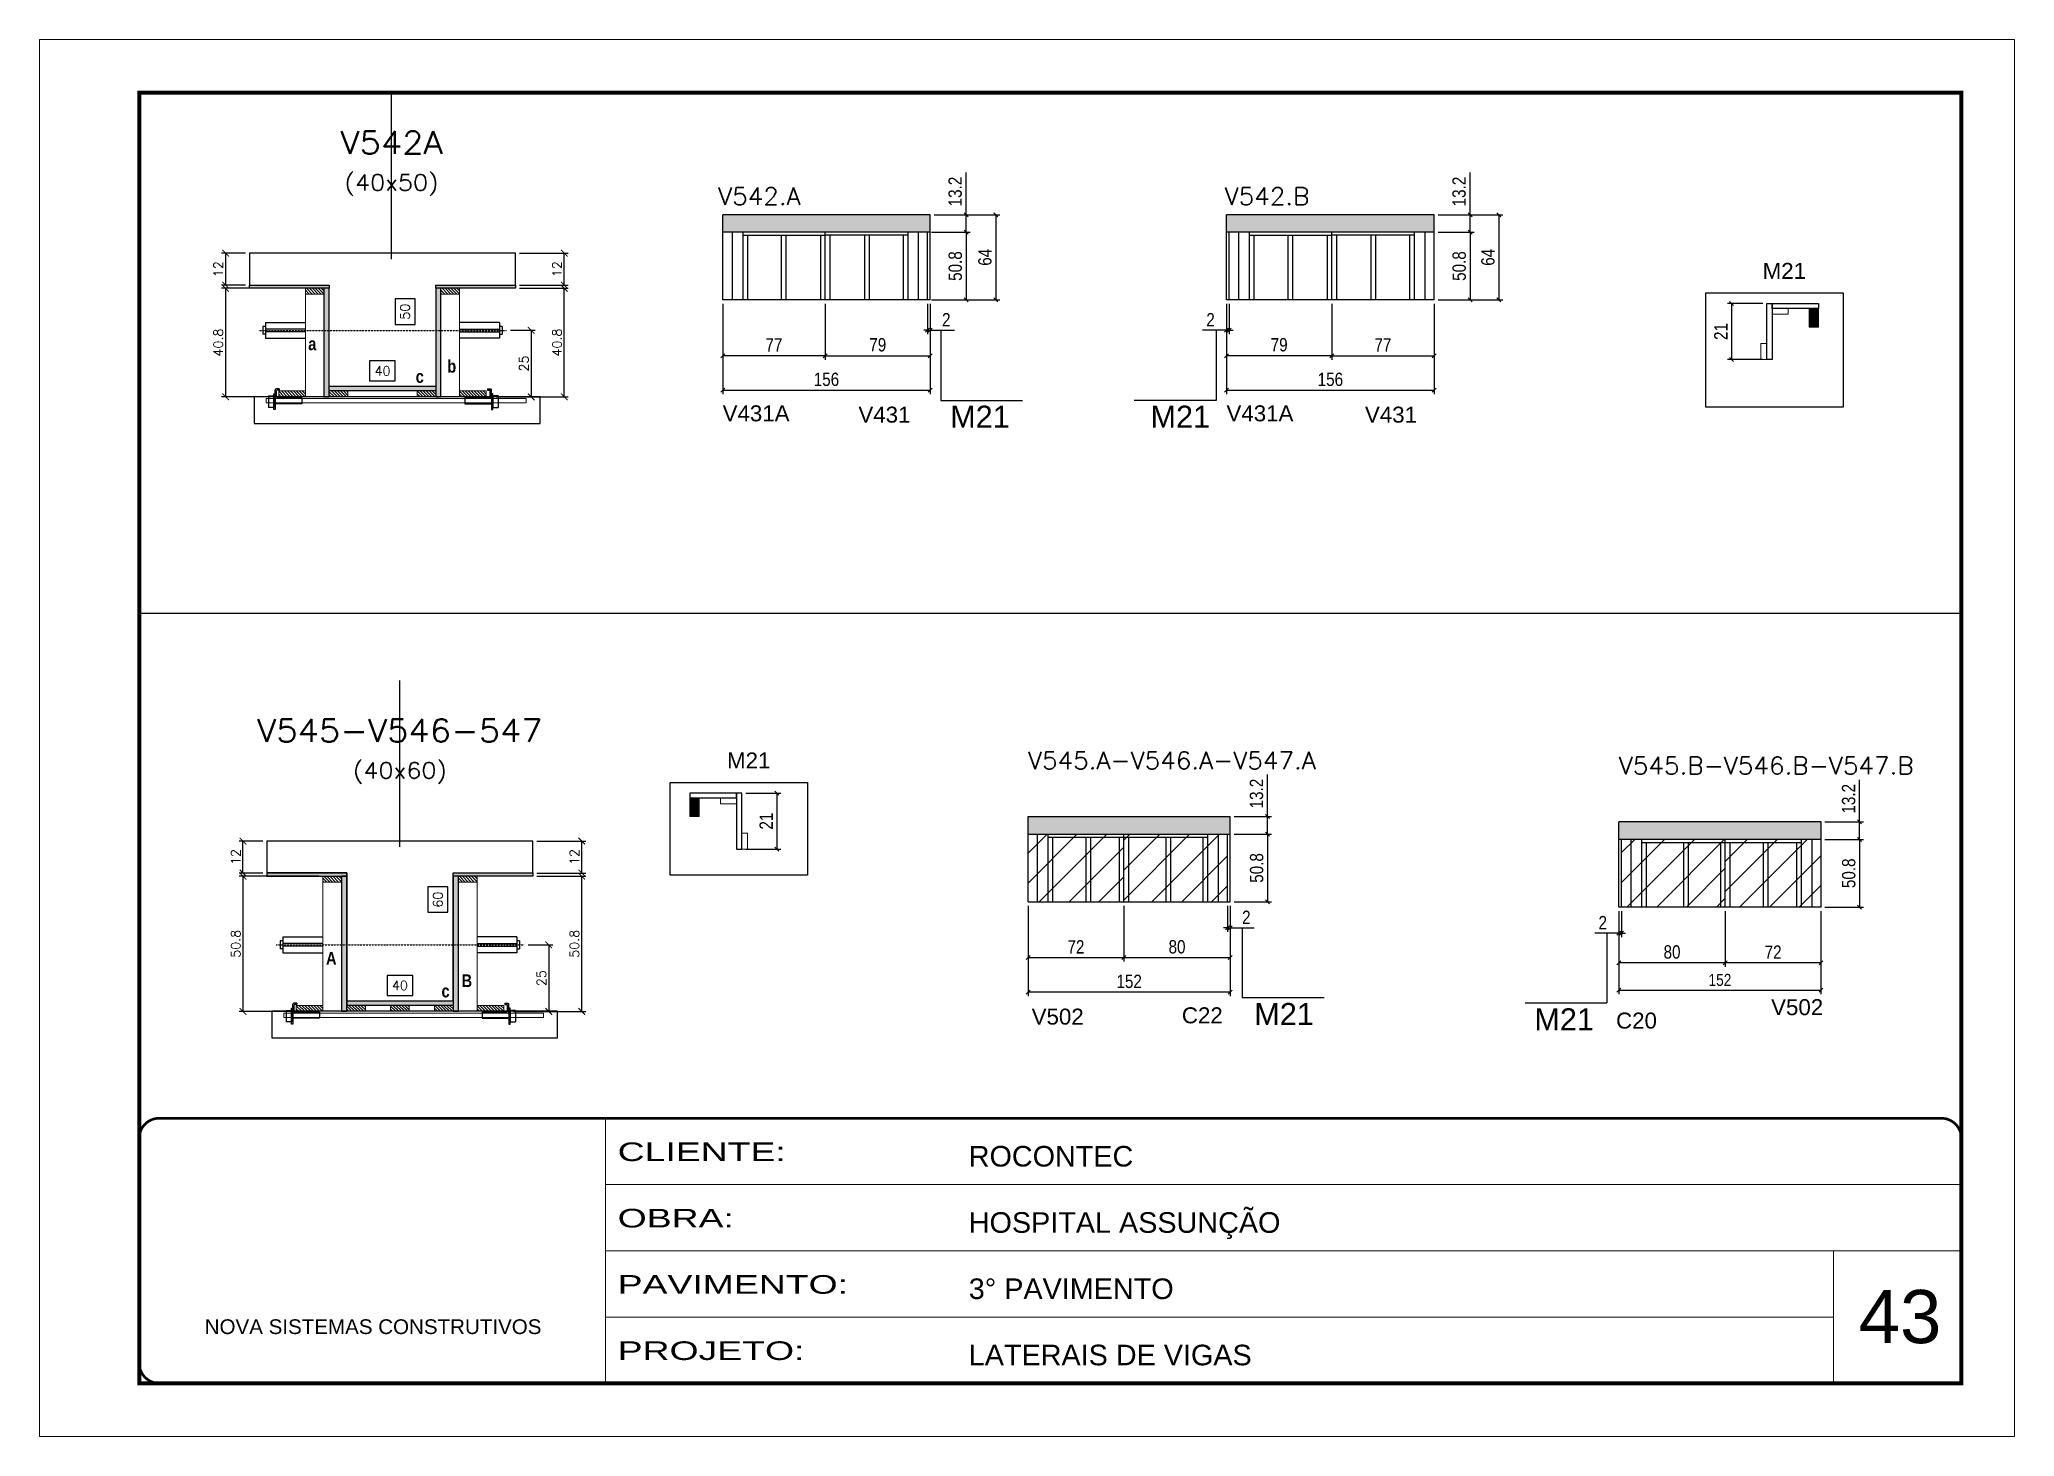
# Model space of a CAD drawing. Extents: x -21493 to -15213, y -12134 to 11887.
# Drawn here: x -18323 to -16838, y -649 to 401 of the extents above; entities that cross this region are included whole.
import ezdxf
from ezdxf.enums import TextEntityAlignment as Align

# ---------------------------------------------------------------- set-up
doc = ezdxf.new("R2010")
doc.units = 0
for name, pattern in [('CONTINUO', [0]), ('DASHED', [0.75, 0.5, -0.25]), ('HIDDEN', [0.375, 0.25, -0.125])]:
    doc.linetypes.add(name, pattern=pattern)
for name, color, linetype in [('5', 5, 'Continuous'), ('barrote', 251, 'Continuous'), ('COTA', 241, 'Continuous'), ('Cota Seção (2x)', 4, 'Continuous'), ('detalhes', 4, 'Continuous'), ('NOMENCLATURA', 7, 'Continuous'), ('Painéis', 200, 'Continuous'), ('presilha', 1, 'Continuous'), ('Reaproveitamento', 251, 'Continuous'), ('SARR_2.2x7', 40, 'Continuous'), ('SARR_3.5x7', 81, 'Continuous'), ('TENSOR', 3, 'Continuous'), ('Texto de Titulo', 7, 'Continuous'), ('Texto Qtd Sarr', 242, 'Continuous')]:
    doc.layers.add(name, color=color, linetype=linetype)
for name, color, linetype, lineweight in [('CARIMBO', 255, 'Continuous', 9), ('CONCRETO', 251, 'Continuous', 25), ('Folhas', 255, 'Continuous', 9), ('Hachura', 251, 'Continuous', 9), ('Madeira', 126, 'Continuous', 18), ('Sarr 2.2x7', 40, 'Continuous', 9), ('SARRAFO DE PRESSAO', 251, 'DASHED', 9), ('SCO-___-LAJ', 2, 'Continuous', 0), ('Texto Seção', 7, 'Continuous', 15)]:
    doc.layers.add(name, color=color, linetype=linetype, lineweight=lineweight)
doc.styles.add('ARIAL', font='arial.ttf')
doc.styles.add('COTA TECNICA', font='techl___.ttf', dxfattribs={"height": 10})
doc.styles.add('COTA TECNICA-50', font='techl___.ttf', dxfattribs={"height": 9})
doc.styles.add('REGUA-120', font='ROMANS.shx', dxfattribs={"height": 15})
doc.styles.add('Romans', font='romans.shx')
doc.styles.get("Standard").update_dxf_attribs({"font": 'arial.ttf'})
doc.styles.add('TECNICA', font='techb___.ttf', dxfattribs={"height": 10})
doc.styles.add('Tecnologia', font='')
doc.styles.get('Tecnologia').set_extended_font_data('Forgotten Futurist')
doc.dimstyles.new('COTA PAINEL-50', dxfattribs={"dimtxt": 9, "dimasz": 3, "dimexe": 3, "dimexo": 3, "dimgap": 3, "dimtad": 1, "dimdec": 1, "dimzin": 12, "dimdsep": 46, "dimtxsty": 'COTA TECNICA-50', "dimblk1": 'OBLIQUE', "dimblk2": 'OBLIQUE', "dimsah": 1, "dimcen": 0.9, "dimclrd": 4, "dimclre": 4, "dimclrt": 240, "dimadec": 1, "dimazin": 3, "dimtfac": 1, "dimtdec": 1, "dimtmove": 0, "dimatfit": 3, "dimfxl": 1, "dimtolj": 1, "dimtzin": 12, "dimarcsym": 0})
doc.dimstyles.new('Cota Seção (2x)', dxfattribs={"dimtxt": 7, "dimasz": 5, "dimexe": 3, "dimexo": 3, "dimgap": 2, "dimtad": 3, "dimdec": 1, "dimlfac": 0.5, "dimzin": 12, "dimdsep": 46, "dimtxsty": 'Romans', "dimblk": 'ARCHTICK', "dimcen": 0, "dimclrd": 4, "dimclre": 4, "dimclrt": 1, "dimadec": 1, "dimazin": 3, "dimtfac": 1, "dimtdec": 1, "dimtmove": 0, "dimatfit": 3, "dimldrblk": 'OBLIQUE', "dimfxl": 1, "dimtolj": 1, "dimtzin": 12, "dimarcsym": 0})
doc.dimstyles.new('Cota Seção interna', dxfattribs={"dimtxt": 7, "dimasz": 6, "dimexe": 0.18, "dimexo": 2, "dimgap": -4, "dimtad": 3, "dimdec": 1, "dimlfac": 0.5, "dimzin": 12, "dimdsep": 46, "dimtxsty": 'Romans', "dimblk": 'ARCHTICK', "dimcen": 0.09, "dimse1": 1, "dimse2": 1, "dimsd1": 1, "dimsd2": 1, "dimclrd": 180, "dimclre": 5, "dimclrt": 1, "dimadec": 0, "dimazin": 3, "dimtfac": 1, "dimtdec": 1, "dimtofl": 0, "dimtmove": 0, "dimatfit": 3, "dimldrblk": 'ARCHTICK', "dimfxl": 1, "dimtolj": 1, "dimtzin": 0, "dimarcsym": 0})
doc.dimstyles.new('PAINEL', dxfattribs={"dimtxt": 10, "dimasz": 3, "dimexe": 3, "dimexo": 3, "dimgap": 3, "dimtad": 1, "dimdec": 1, "dimzin": 12, "dimdsep": 46, "dimtxsty": 'COTA TECNICA', "dimblk1": 'OBLIQUE', "dimblk2": 'OBLIQUE', "dimsah": 1, "dimcen": 0.9, "dimclrd": 4, "dimclre": 4, "dimclrt": 240, "dimadec": 1, "dimazin": 3, "dimtfac": 1, "dimtdec": 1, "dimtmove": 0, "dimatfit": 3, "dimfxl": 1, "dimtolj": 1, "dimtzin": 12, "dimarcsym": 0})
pattern_1 = [(50, (-13435.967, -1270.354), (5.46554, -0.4781726), [0.5715, -6.2865]), (355, (-13435.967, -1270.354), (-1.057303, 5.731705), [0.4572, -5.0292175]), (100.45144, (-13435.5116, -1270.394), (4.4082374, 5.2535326), [0.4857, -5.342707]), (46.1842, (-13435.967, -1268.83), (8.132371, -1.26127), [0.85725, -9.42975]), (96.63556, (-13435.289, -1268.935), (7.122124, 7.422784), [0.72855, -8.014068]), (351.18415, (-13435.967, -1268.83), (7.122124, 7.422784), [0.685799, -7.543792]), (21, (-13435.205, -1269.211), (4.5484317, -3.067956), [0.5715, -6.2865]), (326, (-13435.205, -1269.211), (1.854061, 5.525639), [0.4572, -5.0292]), (71.45144, (-13434.826, -1269.4666), (6.4024926, 2.457683), [0.4857, -5.342698]), (37.5, (-13435.967, -1270.354), (0.0926581, 2.5366512), [0, -4.96824, 0, -5.1054, 0, -5.04825]), (7.5, (-13435.967, -1270.354), (2.0045899, 3.0054172), [0, -2.91084, 0, -4.85394, 0, -1.92405]), (327.5, (-13437.6663, -1270.354), (4.0677179, -0.1718623), [0, -1.905, 0, -5.9436, 0, -7.8867]), (317.5, (-13438.4283, -1270.354), (4.4438754, 0.7627947), [0, -2.4765, 0, -3.94716, 0, -5.6007])]

msp = doc.modelspace()

# ---------------------------------------------------------------- texts
at = {"layer": '5', "color": 7, "linetype": 'Continuous'}
for p in [(-17027.77, 221.59), (-17806.47, -146.4)]:
    msp.add_text('M21', height=12, rotation=359.99996, dxfattribs=at).set_placement(p)
at = {"layer": '5', "linetype": 'Continuous'}
for s, rotation, p in [('V431A', 0.00004, (-17809.77, 114.51)), ('V431', 0.00004, (-17707.67, 113.53)), ('V431A', 0.00004, (-17430.91, 114.51)), ('V431', 0.00004, (-17326.81, 113.53)), ('C22', 359.99996, (-17464.46, -337.96)), ('V502', 0.00004, (-17021.4, -331.82)), ('V502', 359.99996, (-17577.4, -338.94)), ('C20', 0.00004, (-17138, -341.92))]:
    msp.add_text(s, height=12, rotation=rotation, dxfattribs=at).set_placement(p)
at = {"layer": 'CARIMBO', "style": 'ARIAL'}
msp.add_text('43', height=40, dxfattribs=at).set_placement((-16955.55, -578.37))
at = {"layer": 'detalhes', "style": 'TECNICA'}
for s, p in [('a', (-18121.35, 167.95)), ('c', (-18040.54, 143.41)), ('b', (-18016.81, 151.11)), ('A', (-18108.01, -293.93)), ('c', (-18021.15, -318.46)), ('B', (-18006.05, -310.77))]:
    msp.add_text(s, height=9.6, dxfattribs=at).set_placement(p)
at = {"layer": 'NOMENCLATURA', "linetype": 'Continuous'}
for p in [(-17638.7, 109.77), (-17488.07, 109.77), (-17410.05, -339.22), (-17199.44, -343.18)]:
    msp.add_text('M21', height=16.5, dxfattribs=at).set_placement(p)
at = {"layer": 'Texto Seção', "style": 'REGUA-120', "width": 1.05}
for s, p in [('V542.A', (-17813.13, 277.13)), ('V542.B', (-17432.27, 277.13)), ('V545.A-V546.A-V547.A', (-17580.15, -146.83)), ('V545.B-V546.B-V547.B', (-17135.92, -150.79))]:
    msp.add_text(s, height=13, dxfattribs=at).set_placement(p)

# ---------------------------------------------------------------- blocks, each defined once
blk = doc.blocks.new('_ArchTick')
at = {"color": 0, "linetype": 'ByBlock', "const_width": 0.15}
blk.add_lwpolyline([(-0.5, -0.5), (0.5, 0.5)], dxfattribs=at)
blk = doc.blocks.new('*D1163')
at = {"layer": 'COTA', "color": 4, "lineweight": -2, "transparency": 16777216}
for p, q in [((-17949.4, -227.4), (-17912.7, -227.4)), ((-17915.7, -329), (-17915.7, -227.4)), ((-17967, -329), (-17912.7, -329))]:
    blk.add_line(p, q, dxfattribs=at)
at = {"layer": 'Defpoints', "color": 0, "transparency": 16777216}
for p in [(-17952.4, -227.4), (-17915.7, -227.4), (-17970, -329)]:
    blk.add_point(p, dxfattribs=at)
at = {"layer": 'COTA', "color": 4, "lineweight": -2, "transparency": 16777216, "xscale": 5, "yscale": 5, "zscale": 5}
for p, rotation in [((-17915.7, -227.4), 90), ((-17915.7, -329), 270)]:
    blk.add_blockref('_ArchTick', p, dxfattribs=dict(at, rotation=rotation))
at = {"layer": 'COTA', "color": 1, "transparency": 16777216, "insert": (-17921.2, -278.2), "char_height": 7, "attachment_point": 5, "rotation": 90, "style": 'Romans'}
blk.add_mtext('\\A1;50.8', dxfattribs=at)
blk = doc.blocks.new('_Oblique')
at = {"color": 0, "linetype": 'ByBlock', "lineweight": -2}
blk.add_line((-0.5, -0.5), (0.5, 0.5), dxfattribs=at)
blk = doc.blocks.new('*D1164')
at = {"layer": 'COTA', "color": 4, "lineweight": -2, "transparency": 16777216}
for p, q in [((-17949.4, -201), (-17912.7, -201)), ((-17915.7, -225), (-17915.7, -201)), ((-17949.4, -225), (-17912.7, -225))]:
    blk.add_line(p, q, dxfattribs=at)
at = {"layer": 'Defpoints', "color": 0, "transparency": 16777216}
for p in [(-17952.4, -201), (-17915.7, -201), (-17952.4, -225)]:
    blk.add_point(p, dxfattribs=at)
at = {"layer": 'COTA', "color": 4, "lineweight": -2, "transparency": 16777216, "xscale": 5, "yscale": 5, "zscale": 5}
for p, rotation in [((-17915.7, -201), 90), ((-17915.7, -225), 270)]:
    blk.add_blockref('_ArchTick', p, dxfattribs=dict(at, rotation=rotation))
at = {"layer": 'COTA', "color": 1, "transparency": 16777216, "insert": (-17921.2, -213), "char_height": 7, "attachment_point": 5, "rotation": 90, "style": 'Romans'}
blk.add_mtext('\\A1;12', dxfattribs=at)
blk = doc.blocks.new('*D1165')
at = {"layer": 'Cota Seção (2x)', "color": 180, "lineweight": -2, "transparency": 16777216}
for p, q in [((-18016.4, -235.5), (-18031.4, -235.5)), ((-18031.4, -235.5), (-18031.4, -254.5)), ((-18016.4, -254.5), (-18016.4, -235.5)), ((-18031.4, -254.5), (-18016.4, -254.5))]:
    blk.add_line(p, q, dxfattribs=at)
at = {"layer": 'Defpoints', "color": 0, "transparency": 16777216}
for p in [(-18012.4, -201), (-18012.4, -201), (-18012.4, -321)]:
    blk.add_point(p, dxfattribs=at)
at = {"layer": 'Cota Seção (2x)', "color": 1, "transparency": 16777216, "insert": (-18023.9, -245), "char_height": 7, "attachment_point": 5, "rotation": 90, "style": 'Romans'}
blk.add_mtext('\\A1;60', dxfattribs=at)
blk = doc.blocks.new('PRESILHA METÁLICA 1')
at = {"layer": 'presilha'}
for p, q in [((0, 13), (6, 13)), ((0, 13), (0, 0)), ((6, 0), (0, 0)), ((6, 15.5), (7.5, 15.5)), ((6, -2.5), (6, 15.5)), ((6, 13), (6, 0)), ((7.5, 10.6), (7.5, 19.9)), ((7.5, 15.5), (7.5, -2.5)), ((37.5, 4.1), (7.5, 4.1)), ((12, 21), (8.6, 21)), ((9, 11.6), (9, 18.9)), ((12, 19.5), (9.6, 19.5)), ((37.5, 11), (9.6, 11)), ((12, 21), (12, 19.5)), ((37.5, 11), (37.5, 4.1)), ((7.5, -2.5), (6, -2.5))]:
    blk.add_line(p, q, dxfattribs=at)
for centre, radius, start, end in [((8.6, 19.9), 1.14, 90, 180), ((9.6, 18.9), 0.57, 90, 180), ((9.6, 11.6), 0.57, 180, 270)]:
    blk.add_arc(centre, radius, start, end, dxfattribs=at)
blk = doc.blocks.new('*D1166')
at = {"layer": 'Cota Seção (2x)', "color": 180, "lineweight": -2, "transparency": 16777216}
for p, q in [((-18042.7, -302), (-18062.1, -302)), ((-18062.1, -302), (-18062.1, -317)), ((-18042.7, -317), (-18042.7, -302)), ((-18062.1, -317), (-18042.7, -317))]:
    blk.add_line(p, q, dxfattribs=at)
at = {"layer": 'Defpoints', "color": 0, "transparency": 16777216}
for p in [(-18012.4, -321), (-18092.4, -329), (-18012.4, -329)]:
    blk.add_point(p, dxfattribs=at)
at = {"layer": 'Cota Seção (2x)', "color": 1, "transparency": 16777216, "insert": (-18052.4, -309.5), "char_height": 7, "attachment_point": 5, "style": 'Romans'}
blk.add_mtext('\\A1;40', dxfattribs=at)
blk = doc.blocks.new('*D1167')
at = {"layer": 'COTA', "color": 4, "lineweight": -2, "transparency": 16777216}
for p, q in [((-18113.4, -227.4), (-18173.4, -227.4)), ((-18170.4, -227.4), (-18170.4, -329)), ((-18113.4, -329), (-18173.4, -329))]:
    blk.add_line(p, q, dxfattribs=at)
at = {"layer": 'Defpoints', "color": 0, "transparency": 16777216}
for p in [(-18110.4, -227.4), (-18170.4, -329), (-18110.4, -329)]:
    blk.add_point(p, dxfattribs=at)
at = {"layer": 'COTA', "color": 4, "lineweight": -2, "transparency": 16777216, "xscale": 5, "yscale": 5, "zscale": 5}
for p, rotation in [((-18170.4, -227.4), 90), ((-18170.4, -329), 270)]:
    blk.add_blockref('_ArchTick', p, dxfattribs=dict(at, rotation=rotation))
at = {"layer": 'COTA', "color": 1, "transparency": 16777216, "insert": (-18175.9, -278.2), "char_height": 7, "attachment_point": 5, "rotation": 90, "style": 'Romans'}
blk.add_mtext('\\A1;50.8', dxfattribs=at)
blk = doc.blocks.new('*D1168')
at = {"layer": 'COTA', "color": 4, "lineweight": -2, "transparency": 16777216}
for p, q in [((-17956.1, -279), (-17937.5, -279)), ((-17940.5, -279), (-17940.5, -329)), ((-17956.1, -329), (-17937.5, -329))]:
    blk.add_line(p, q, dxfattribs=at)
at = {"layer": 'Defpoints', "color": 0, "transparency": 16777216}
for p in [(-17959.1, -279), (-17959.1, -329), (-17940.5, -329)]:
    blk.add_point(p, dxfattribs=at)
at = {"layer": 'COTA', "color": 4, "lineweight": -2, "transparency": 16777216, "xscale": 5, "yscale": 5, "zscale": 5}
for p, rotation in [((-17940.5, -279), 90), ((-17940.5, -329), 270)]:
    blk.add_blockref('_ArchTick', p, dxfattribs=dict(at, rotation=rotation))
at = {"layer": 'COTA', "color": 1, "transparency": 16777216, "insert": (-17946, -304), "char_height": 7, "attachment_point": 5, "rotation": 90, "style": 'Romans'}
blk.add_mtext('\\A1;25', dxfattribs=at)
blk = doc.blocks.new('titulo1')
at = {"layer": 'Defpoints', "color": 252, "linetype": 'HIDDEN', "ltscale": 2}
blk.add_line((0, 0), (0, 125), dxfattribs=at)
at = {"layer": 'Defpoints', "style": 'Romans', "oblique": 15}
blk.add_attdef('FOLHA', text='', height=10, dxfattribs=at).set_placement((0, 15.6), align=Align.MIDDLE_CENTER)
at = {"layer": 'Texto Qtd Sarr', "color": 3, "style": 'Romans', "oblique": 15}
for tag, height, p in [('TITULO', 17, (0, 71.4)), ('SEÇÃO', 12, (0, 41.5))]:
    blk.add_attdef(tag, text='', height=height, dxfattribs=at).set_placement(p, align=Align.MIDDLE_CENTER)
blk = doc.blocks.new('*D1173')
at = {"layer": 'COTA', "color": 4, "lineweight": -2, "transparency": 16777216}
for p, q in [((-18155.4, -201), (-18173.4, -201)), ((-18170.4, -225), (-18170.4, -201)), ((-18155.4, -225), (-18173.4, -225))]:
    blk.add_line(p, q, dxfattribs=at)
at = {"layer": 'Defpoints', "color": 0, "transparency": 16777216}
for p in [(-18170.4, -201), (-18152.4, -201), (-18152.4, -225)]:
    blk.add_point(p, dxfattribs=at)
at = {"layer": 'COTA', "color": 4, "lineweight": -2, "transparency": 16777216, "xscale": 5, "yscale": 5, "zscale": 5}
for p, rotation in [((-18170.4, -201), 90), ((-18170.4, -225), 270)]:
    blk.add_blockref('_ArchTick', p, dxfattribs=dict(at, rotation=rotation))
at = {"layer": 'COTA', "color": 1, "transparency": 16777216, "insert": (-18175.9, -213), "char_height": 7, "attachment_point": 5, "rotation": 90, "style": 'Romans'}
blk.add_mtext('\\A1;12', dxfattribs=at)
blk = doc.blocks.new('*D1174')
at = {"layer": 'Defpoints', "color": 0, "linetype": 'ByBlock', "transparency": 16777216}
for p in [(-17795.4, -165), (-17795.4, -207), (-17768.9, -207)]:
    blk.add_point(p, dxfattribs=at)
at = {"layer": 'Sarr 2.2x7', "color": 4, "linetype": 'ByBlock', "lineweight": -2, "transparency": 16777216}
for p, q in [((-17792.4, -165), (-17765.9, -165)), ((-17768.9, -165), (-17768.9, -207)), ((-17792.4, -207), (-17765.9, -207))]:
    blk.add_line(p, q, dxfattribs=at)
at = {"layer": 'Sarr 2.2x7', "color": 4, "linetype": 'ByBlock', "lineweight": -2, "transparency": 16777216, "xscale": 3, "yscale": 3, "zscale": 3}
for p, rotation in [((-17768.9, -165), 90), ((-17768.9, -207), 270)]:
    blk.add_blockref('_Oblique', p, dxfattribs=dict(at, rotation=rotation))
at = {"layer": 'Sarr 2.2x7', "color": 240, "linetype": 'ByBlock', "transparency": 16777216, "insert": (-17777, -186), "char_height": 10, "attachment_point": 5, "rotation": 90, "style": 'COTA TECNICA'}
blk.add_mtext('\\A1;21', dxfattribs=at)
blk = doc.blocks.new('*D1175')
at = {"layer": 'COTA', "color": 4, "lineweight": -2, "ltscale": 25, "transparency": 16777216}
for p, q in [((-17580.1, -249.6), (-17580.1, -317.6)), ((-17428.1, -249.6), (-17428.1, -317.6)), ((-17428.1, -314.6), (-17580.1, -314.6))]:
    blk.add_line(p, q, dxfattribs=at)
at = {"layer": 'Defpoints', "color": 0, "ltscale": 25, "transparency": 16777216}
for p in [(-17580.1, -246.6), (-17428.1, -246.6), (-17580.1, -314.6)]:
    blk.add_point(p, dxfattribs=at)
at = {"layer": 'COTA', "color": 4, "lineweight": -2, "ltscale": 25, "transparency": 16777216, "xscale": 3, "yscale": 3, "zscale": 3, "rotation": 180}
blk.add_blockref('_Oblique', (-17580.1, -314.6), dxfattribs=at)
at = {"layer": 'COTA', "color": 4, "lineweight": -2, "ltscale": 25, "transparency": 16777216, "xscale": 3, "yscale": 3, "zscale": 3}
blk.add_blockref('_Oblique', (-17428.1, -314.6), dxfattribs=at)
at = {"layer": 'COTA', "color": 240, "ltscale": 25, "transparency": 16777216, "insert": (-17504.1, -306.5), "char_height": 10, "attachment_point": 5, "style": 'COTA TECNICA'}
blk.add_mtext('\\A1;152', dxfattribs=at)
blk = doc.blocks.new('*D1176')
at = {"layer": 'COTA', "color": 4, "lineweight": -2, "ltscale": 25, "transparency": 16777216}
for p, q in [((-17580.1, -249.6), (-17580.1, -291.6)), ((-17508.1, -249.6), (-17508.1, -291.6)), ((-17580.1, -288.6), (-17508.1, -288.6))]:
    blk.add_line(p, q, dxfattribs=at)
at = {"layer": 'Defpoints', "color": 0, "ltscale": 25, "transparency": 16777216}
for p in [(-17580.1, -246.6), (-17508.1, -246.6), (-17508.1, -288.6)]:
    blk.add_point(p, dxfattribs=at)
at = {"layer": 'COTA', "color": 4, "lineweight": -2, "ltscale": 25, "transparency": 16777216, "xscale": 3, "yscale": 3, "zscale": 3, "rotation": 180}
blk.add_blockref('_Oblique', (-17580.1, -288.6), dxfattribs=at)
at = {"layer": 'COTA', "color": 4, "lineweight": -2, "ltscale": 25, "transparency": 16777216, "xscale": 3, "yscale": 3, "zscale": 3}
blk.add_blockref('_Oblique', (-17508.1, -288.6), dxfattribs=at)
at = {"layer": 'COTA', "color": 240, "ltscale": 25, "transparency": 16777216, "insert": (-17544.1, -280.5), "char_height": 10, "attachment_point": 5, "style": 'COTA TECNICA'}
blk.add_mtext('\\A1;72', dxfattribs=at)
blk = doc.blocks.new('*D1169')
at = {"layer": 'COTA', "color": 4, "lineweight": -2, "ltscale": 25, "transparency": 16777216}
for p, q in [((-17508.1, -249.6), (-17508.1, -291.6)), ((-17428.1, -249.6), (-17428.1, -291.6)), ((-17508.1, -288.6), (-17428.1, -288.6))]:
    blk.add_line(p, q, dxfattribs=at)
at = {"layer": 'Defpoints', "color": 0, "ltscale": 25, "transparency": 16777216}
for p in [(-17508.1, -246.6), (-17428.1, -246.6), (-17428.1, -288.6)]:
    blk.add_point(p, dxfattribs=at)
at = {"layer": 'COTA', "color": 4, "lineweight": -2, "ltscale": 25, "transparency": 16777216, "xscale": 3, "yscale": 3, "zscale": 3, "rotation": 180}
blk.add_blockref('_Oblique', (-17508.1, -288.6), dxfattribs=at)
at = {"layer": 'COTA', "color": 4, "lineweight": -2, "ltscale": 25, "transparency": 16777216, "xscale": 3, "yscale": 3, "zscale": 3}
blk.add_blockref('_Oblique', (-17428.1, -288.6), dxfattribs=at)
at = {"layer": 'COTA', "color": 240, "ltscale": 25, "transparency": 16777216, "insert": (-17468.1, -280.5), "char_height": 10, "attachment_point": 5, "style": 'COTA TECNICA'}
blk.add_mtext('\\A1;80', dxfattribs=at)
blk = doc.blocks.new('*D1177')
at = {"layer": 'COTA', "color": 4, "lineweight": -2, "ltscale": 25, "transparency": 16777216}
for p, q in [((-17425.1, -195.8), (-17397.1, -195.8)), ((-17400.1, -195.8), (-17400.1, -246.6)), ((-17425.1, -246.6), (-17397.1, -246.6))]:
    blk.add_line(p, q, dxfattribs=at)
at = {"layer": 'Defpoints', "color": 0, "ltscale": 25, "transparency": 16777216}
for p in [(-17428.1, -195.8), (-17428.1, -246.6), (-17400.1, -246.6)]:
    blk.add_point(p, dxfattribs=at)
at = {"layer": 'COTA', "color": 4, "lineweight": -2, "ltscale": 25, "transparency": 16777216, "xscale": 3, "yscale": 3, "zscale": 3}
for p, rotation in [((-17400.1, -195.8), 90), ((-17400.1, -246.6), 270)]:
    blk.add_blockref('_Oblique', p, dxfattribs=dict(at, rotation=rotation))
at = {"layer": 'COTA', "color": 240, "ltscale": 25, "transparency": 16777216, "insert": (-17408.2, -221.2), "char_height": 10, "attachment_point": 5, "rotation": 90, "style": 'COTA TECNICA'}
blk.add_mtext('\\A1;50.8', dxfattribs=at)
blk = doc.blocks.new('*D1178')
at = {"layer": 'COTA', "color": 4, "lineweight": -2, "ltscale": 25, "transparency": 16777216}
for p, q in [((-17400.1, -182.6), (-17400.1, -150.9)), ((-17425.1, -182.6), (-17397.1, -182.6)), ((-17400.1, -195.8), (-17400.1, -182.6)), ((-17425.1, -195.8), (-17397.1, -195.8))]:
    blk.add_line(p, q, dxfattribs=at)
at = {"layer": 'Defpoints', "color": 0, "ltscale": 25, "transparency": 16777216}
for p in [(-17428.1, -182.6), (-17400.1, -182.6), (-17428.1, -195.8)]:
    blk.add_point(p, dxfattribs=at)
at = {"layer": 'COTA', "color": 4, "lineweight": -2, "ltscale": 25, "transparency": 16777216, "xscale": 3, "yscale": 3, "zscale": 3}
for p, rotation in [((-17400.1, -182.6), 90), ((-17400.1, -195.8), 270)]:
    blk.add_blockref('_Oblique', p, dxfattribs=dict(at, rotation=rotation))
at = {"layer": 'COTA', "color": 240, "ltscale": 25, "transparency": 16777216, "insert": (-17408.3, -165.3), "char_height": 10, "attachment_point": 5, "rotation": 90, "style": 'COTA TECNICA'}
blk.add_mtext('\\A1;13.2', dxfattribs=at)
blk = doc.blocks.new('*D1179')
at = {"layer": 'COTA', "color": 4, "lineweight": -2, "ltscale": 25, "transparency": 16777216}
for p, q in [((-17430.1, -249.6), (-17430.1, -269.3)), ((-17428.1, -249.6), (-17428.1, -269.3)), ((-17430.1, -266.3), (-17433.1, -266.3)), ((-17430.1, -266.3), (-17428.1, -266.3)), ((-17428.1, -266.3), (-17410, -266.3))]:
    blk.add_line(p, q, dxfattribs=at)
at = {"layer": 'Defpoints', "color": 0, "ltscale": 25, "transparency": 16777216}
for p in [(-17430.1, -246.6), (-17428.1, -246.6), (-17428.1, -266.3)]:
    blk.add_point(p, dxfattribs=at)
at = {"layer": 'COTA', "color": 4, "lineweight": -2, "ltscale": 25, "transparency": 16777216, "xscale": 3, "yscale": 3, "zscale": 3}
blk.add_blockref('_Oblique', (-17430.1, -266.3), dxfattribs=at)
at = {"layer": 'COTA', "color": 4, "lineweight": -2, "ltscale": 25, "transparency": 16777216, "xscale": 3, "yscale": 3, "zscale": 3, "rotation": 180}
blk.add_blockref('_Oblique', (-17428.1, -266.3), dxfattribs=at)
at = {"layer": 'COTA', "color": 240, "ltscale": 25, "transparency": 16777216, "insert": (-17416, -258.3), "char_height": 10, "attachment_point": 5, "style": 'COTA TECNICA'}
blk.add_mtext('\\A1;2', dxfattribs=at)
blk = doc.blocks.new('*D1180')
at = {"layer": 'COTA', "color": 4, "lineweight": -2, "ltscale": 25, "transparency": 16777216}
for p, q in [((-17055.9, -253.6), (-17055.9, -295.6)), ((-16983.9, -253.6), (-16983.9, -295.6)), ((-16983.9, -292.6), (-17055.9, -292.6))]:
    blk.add_line(p, q, dxfattribs=at)
at = {"layer": 'Defpoints', "color": 0, "ltscale": 25, "transparency": 16777216}
for p in [(-17055.9, -250.6), (-16983.9, -250.6), (-17055.9, -292.6)]:
    blk.add_point(p, dxfattribs=at)
at = {"layer": 'COTA', "color": 4, "lineweight": -2, "ltscale": 25, "transparency": 16777216, "xscale": 3, "yscale": 3, "zscale": 3, "rotation": 180}
blk.add_blockref('_Oblique', (-17055.9, -292.6), dxfattribs=at)
at = {"layer": 'COTA', "color": 4, "lineweight": -2, "ltscale": 25, "transparency": 16777216, "xscale": 3, "yscale": 3, "zscale": 3}
blk.add_blockref('_Oblique', (-16983.9, -292.6), dxfattribs=at)
at = {"layer": 'COTA', "color": 240, "ltscale": 25, "transparency": 16777216, "insert": (-17019.9, -284.5), "char_height": 10, "attachment_point": 5, "style": 'COTA TECNICA'}
blk.add_mtext('\\A1;72', dxfattribs=at)
blk = doc.blocks.new('*D1170')
at = {"layer": 'COTA', "color": 4, "lineweight": -2, "ltscale": 25, "transparency": 16777216}
for p, q in [((-17135.9, -253.6), (-17135.9, -295.6)), ((-17055.9, -253.6), (-17055.9, -295.6)), ((-17055.9, -292.6), (-17135.9, -292.6))]:
    blk.add_line(p, q, dxfattribs=at)
at = {"layer": 'Defpoints', "color": 0, "ltscale": 25, "transparency": 16777216}
for p in [(-17135.9, -250.6), (-17055.9, -250.6), (-17135.9, -292.6)]:
    blk.add_point(p, dxfattribs=at)
at = {"layer": 'COTA', "color": 4, "lineweight": -2, "ltscale": 25, "transparency": 16777216, "xscale": 3, "yscale": 3, "zscale": 3, "rotation": 180}
blk.add_blockref('_Oblique', (-17135.9, -292.6), dxfattribs=at)
at = {"layer": 'COTA', "color": 4, "lineweight": -2, "ltscale": 25, "transparency": 16777216, "xscale": 3, "yscale": 3, "zscale": 3}
blk.add_blockref('_Oblique', (-17055.9, -292.6), dxfattribs=at)
at = {"layer": 'COTA', "color": 240, "ltscale": 25, "transparency": 16777216, "insert": (-17095.9, -284.4), "char_height": 10, "attachment_point": 5, "style": 'COTA TECNICA'}
blk.add_mtext('\\A1;80', dxfattribs=at)
blk = doc.blocks.new('*D1181')
at = {"layer": 'COTA', "color": 4, "lineweight": -2, "ltscale": 25, "transparency": 16777216}
for p, q in [((-17135.9, -253.6), (-17135.9, -273.3)), ((-17133.9, -253.6), (-17133.9, -273.3)), ((-17135.9, -270.3), (-17154, -270.3)), ((-17133.9, -270.3), (-17135.9, -270.3)), ((-17133.9, -270.3), (-17130.9, -270.3))]:
    blk.add_line(p, q, dxfattribs=at)
at = {"layer": 'Defpoints', "color": 0, "ltscale": 25, "transparency": 16777216}
for p in [(-17135.9, -250.6), (-17133.9, -250.6), (-17135.9, -270.3)]:
    blk.add_point(p, dxfattribs=at)
at = {"layer": 'COTA', "color": 4, "lineweight": -2, "ltscale": 25, "transparency": 16777216, "xscale": 3, "yscale": 3, "zscale": 3}
blk.add_blockref('_Oblique', (-17135.9, -270.3), dxfattribs=at)
at = {"layer": 'COTA', "color": 4, "lineweight": -2, "ltscale": 25, "transparency": 16777216, "xscale": 3, "yscale": 3, "zscale": 3, "rotation": 180}
blk.add_blockref('_Oblique', (-17133.9, -270.3), dxfattribs=at)
at = {"layer": 'COTA', "color": 240, "ltscale": 25, "transparency": 16777216, "insert": (-17148, -262.3), "char_height": 10, "attachment_point": 5, "style": 'COTA TECNICA'}
blk.add_mtext('\\A1;2', dxfattribs=at)
blk = doc.blocks.new('*D1171')
at = {"layer": 'COTA', "color": 4, "lineweight": -2, "ltscale": 25, "transparency": 16777216}
for p, q in [((-16980.9, -199.8), (-16951.9, -199.8)), ((-16954.9, -199.8), (-16954.9, -250.6)), ((-16980.9, -250.6), (-16951.9, -250.6))]:
    blk.add_line(p, q, dxfattribs=at)
at = {"layer": 'Defpoints', "color": 0, "ltscale": 25, "transparency": 16777216}
for p in [(-16983.9, -199.8), (-16983.9, -250.6), (-16954.9, -250.6)]:
    blk.add_point(p, dxfattribs=at)
at = {"layer": 'COTA', "color": 4, "lineweight": -2, "ltscale": 25, "transparency": 16777216, "xscale": 3, "yscale": 3, "zscale": 3}
for p, rotation in [((-16954.9, -199.8), 90), ((-16954.9, -250.6), 270)]:
    blk.add_blockref('_Oblique', p, dxfattribs=dict(at, rotation=rotation))
at = {"layer": 'COTA', "color": 240, "ltscale": 25, "transparency": 16777216, "insert": (-16963, -225.2), "char_height": 10, "attachment_point": 5, "rotation": 90, "style": 'COTA TECNICA'}
blk.add_mtext('\\A1;50.8', dxfattribs=at)
blk = doc.blocks.new('*D1172')
at = {"layer": 'COTA', "color": 4, "lineweight": -2, "ltscale": 25, "transparency": 16777216}
for p, q in [((-16954.9, -186.6), (-16954.9, -154.9)), ((-16980.9, -186.6), (-16951.9, -186.6)), ((-16954.9, -199.8), (-16954.9, -186.6)), ((-16980.9, -199.8), (-16951.9, -199.8))]:
    blk.add_line(p, q, dxfattribs=at)
at = {"layer": 'Defpoints', "color": 0, "ltscale": 25, "transparency": 16777216}
for p in [(-16983.9, -186.6), (-16954.9, -186.6), (-16983.9, -199.8)]:
    blk.add_point(p, dxfattribs=at)
at = {"layer": 'COTA', "color": 4, "lineweight": -2, "ltscale": 25, "transparency": 16777216, "xscale": 3, "yscale": 3, "zscale": 3}
for p, rotation in [((-16954.9, -186.6), 90), ((-16954.9, -199.8), 270)]:
    blk.add_blockref('_Oblique', p, dxfattribs=dict(at, rotation=rotation))
at = {"layer": 'COTA', "color": 240, "ltscale": 25, "transparency": 16777216, "insert": (-16963.1, -169.2), "char_height": 10, "attachment_point": 5, "rotation": 90, "style": 'COTA TECNICA'}
blk.add_mtext('\\A1;13.2', dxfattribs=at)
blk = doc.blocks.new('*D1182')
at = {"layer": 'COTA', "color": 4, "lineweight": -2, "transparency": 16777216}
for p, q in [((-17135.9, -253.6), (-17135.9, -316)), ((-16983.9, -253.6), (-16983.9, -316)), ((-17135.9, -313), (-16983.9, -313))]:
    blk.add_line(p, q, dxfattribs=at)
at = {"layer": 'Defpoints', "color": 0, "transparency": 16777216}
for p in [(-17135.9, -250.6), (-16983.9, -250.6), (-16983.9, -313)]:
    blk.add_point(p, dxfattribs=at)
at = {"layer": 'COTA', "color": 4, "lineweight": -2, "transparency": 16777216, "xscale": 3, "yscale": 3, "zscale": 3, "rotation": 180}
blk.add_blockref('_Oblique', (-17135.9, -313), dxfattribs=at)
at = {"layer": 'COTA', "color": 4, "lineweight": -2, "transparency": 16777216, "xscale": 3, "yscale": 3, "zscale": 3}
blk.add_blockref('_Oblique', (-16983.9, -313), dxfattribs=at)
at = {"layer": 'COTA', "color": 240, "transparency": 16777216, "insert": (-17059.9, -305.4), "char_height": 9, "attachment_point": 5, "style": 'COTA TECNICA-50'}
blk.add_mtext('\\A1;152', dxfattribs=at)
blk = doc.blocks.new('*D1769')
at = {"layer": 'COTA', "color": 4, "lineweight": -2, "transparency": 16777216}
for p, q in [((-17962.5, 214.5), (-17925.8, 214.5)), ((-17928.8, 132.9), (-17928.8, 214.5)), ((-17980.1, 132.9), (-17925.8, 132.9))]:
    blk.add_line(p, q, dxfattribs=at)
at = {"layer": 'Defpoints', "color": 0, "transparency": 16777216}
for p in [(-17965.5, 214.5), (-17928.8, 214.5), (-17983.1, 132.9)]:
    blk.add_point(p, dxfattribs=at)
at = {"layer": 'COTA', "color": 4, "lineweight": -2, "transparency": 16777216, "xscale": 5, "yscale": 5, "zscale": 5}
for p, rotation in [((-17928.8, 214.5), 90), ((-17928.8, 132.9), 270)]:
    blk.add_blockref('_ArchTick', p, dxfattribs=dict(at, rotation=rotation))
at = {"layer": 'COTA', "color": 1, "transparency": 16777216, "insert": (-17934.3, 173.7), "char_height": 7, "attachment_point": 5, "rotation": 90, "style": 'Romans'}
blk.add_mtext('\\A1;40.8', dxfattribs=at)
blk = doc.blocks.new('*D1770')
at = {"layer": 'COTA', "color": 4, "lineweight": -2, "transparency": 16777216}
for p, q in [((-17962.5, 240.9), (-17925.8, 240.9)), ((-17928.8, 216.9), (-17928.8, 240.9)), ((-17962.5, 216.9), (-17925.8, 216.9))]:
    blk.add_line(p, q, dxfattribs=at)
at = {"layer": 'Defpoints', "color": 0, "transparency": 16777216}
for p in [(-17965.5, 240.9), (-17928.8, 240.9), (-17965.5, 216.9)]:
    blk.add_point(p, dxfattribs=at)
at = {"layer": 'COTA', "color": 4, "lineweight": -2, "transparency": 16777216, "xscale": 5, "yscale": 5, "zscale": 5}
for p, rotation in [((-17928.8, 240.9), 90), ((-17928.8, 216.9), 270)]:
    blk.add_blockref('_ArchTick', p, dxfattribs=dict(at, rotation=rotation))
at = {"layer": 'COTA', "color": 1, "transparency": 16777216, "insert": (-17934.3, 228.9), "char_height": 7, "attachment_point": 5, "rotation": 90, "style": 'Romans'}
blk.add_mtext('\\A1;12', dxfattribs=at)
blk = doc.blocks.new('*D1771')
at = {"layer": 'Cota Seção (2x)', "color": 180, "lineweight": -2, "transparency": 16777216}
for p, q in [((-18041, 206.6), (-18056, 206.6)), ((-18056, 206.6), (-18056, 187.3)), ((-18041, 187.3), (-18041, 206.6)), ((-18056, 187.3), (-18041, 187.3))]:
    blk.add_line(p, q, dxfattribs=at)
at = {"layer": 'Defpoints', "color": 0, "transparency": 16777216}
for p in [(-18037, 240.9), (-18025.5, 240.9), (-18025.5, 140.9)]:
    blk.add_point(p, dxfattribs=at)
at = {"layer": 'Cota Seção (2x)', "color": 1, "transparency": 16777216, "insert": (-18048.5, 196.9), "char_height": 7, "attachment_point": 5, "rotation": 90, "style": 'Romans'}
blk.add_mtext('\\A1;50', dxfattribs=at)
blk = doc.blocks.new('*D1772')
at = {"layer": 'Cota Seção (2x)', "color": 180, "lineweight": -2, "transparency": 16777216}
for p, q in [((-18055.9, 159.9), (-18075.2, 159.9)), ((-18075.2, 159.9), (-18075.2, 144.9)), ((-18055.9, 144.9), (-18055.9, 159.9)), ((-18075.2, 144.9), (-18055.9, 144.9))]:
    blk.add_line(p, q, dxfattribs=at)
at = {"layer": 'Defpoints', "color": 0, "transparency": 16777216}
for p in [(-18025.5, 140.9), (-18105.5, 132.9), (-18025.5, 132.9)]:
    blk.add_point(p, dxfattribs=at)
at = {"layer": 'Cota Seção (2x)', "color": 1, "transparency": 16777216, "insert": (-18065.5, 152.4), "char_height": 7, "attachment_point": 5, "style": 'Romans'}
blk.add_mtext('\\A1;40', dxfattribs=at)
blk = doc.blocks.new('*D1773')
at = {"layer": 'COTA', "color": 4, "lineweight": -2, "transparency": 16777216}
for p, q in [((-18126.5, 214.5), (-18186.5, 214.5)), ((-18183.5, 214.5), (-18183.5, 132.9)), ((-18126.5, 132.9), (-18186.5, 132.9))]:
    blk.add_line(p, q, dxfattribs=at)
at = {"layer": 'Defpoints', "color": 0, "transparency": 16777216}
for p in [(-18123.5, 214.5), (-18183.5, 132.9), (-18123.5, 132.9)]:
    blk.add_point(p, dxfattribs=at)
at = {"layer": 'COTA', "color": 4, "lineweight": -2, "transparency": 16777216, "xscale": 5, "yscale": 5, "zscale": 5}
for p, rotation in [((-18183.5, 214.5), 90), ((-18183.5, 132.9), 270)]:
    blk.add_blockref('_ArchTick', p, dxfattribs=dict(at, rotation=rotation))
at = {"layer": 'COTA', "color": 1, "transparency": 16777216, "insert": (-18189, 173.7), "char_height": 7, "attachment_point": 5, "rotation": 90, "style": 'Romans'}
blk.add_mtext('\\A1;40.8', dxfattribs=at)
blk = doc.blocks.new('*D1774')
at = {"layer": 'COTA', "color": 4, "lineweight": -2, "transparency": 16777216}
for p, q in [((-17969.2, 182.9), (-17950.7, 182.9)), ((-17953.7, 182.9), (-17953.7, 132.9)), ((-17969.2, 132.9), (-17950.7, 132.9))]:
    blk.add_line(p, q, dxfattribs=at)
at = {"layer": 'Defpoints', "color": 0, "transparency": 16777216}
for p in [(-17972.2, 182.9), (-17972.2, 132.9), (-17953.7, 132.9)]:
    blk.add_point(p, dxfattribs=at)
at = {"layer": 'COTA', "color": 4, "lineweight": -2, "transparency": 16777216, "xscale": 5, "yscale": 5, "zscale": 5}
for p, rotation in [((-17953.7, 182.9), 90), ((-17953.7, 132.9), 270)]:
    blk.add_blockref('_ArchTick', p, dxfattribs=dict(at, rotation=rotation))
at = {"layer": 'COTA', "color": 1, "transparency": 16777216, "insert": (-17959.2, 157.9), "char_height": 7, "attachment_point": 5, "rotation": 90, "style": 'Romans'}
blk.add_mtext('\\A1;25', dxfattribs=at)
blk = doc.blocks.new('*D1832')
at = {"layer": 'COTA', "color": 4, "lineweight": -2, "transparency": 16777216}
for p, q in [((-18168.5, 240.9), (-18186.5, 240.9)), ((-18183.5, 240.9), (-18183.5, 216.9)), ((-18168.5, 216.9), (-18186.5, 216.9))]:
    blk.add_line(p, q, dxfattribs=at)
at = {"layer": 'Defpoints', "color": 0, "transparency": 16777216}
for p in [(-18165.5, 240.9), (-18183.5, 216.9), (-18165.5, 216.9)]:
    blk.add_point(p, dxfattribs=at)
at = {"layer": 'COTA', "color": 4, "lineweight": -2, "transparency": 16777216, "xscale": 5, "yscale": 5, "zscale": 5}
for p, rotation in [((-18183.5, 240.9), 90), ((-18183.5, 216.9), 270)]:
    blk.add_blockref('_ArchTick', p, dxfattribs=dict(at, rotation=rotation))
at = {"layer": 'COTA', "color": 1, "transparency": 16777216, "insert": (-18189, 228.9), "char_height": 7, "attachment_point": 5, "rotation": 90, "style": 'Romans'}
blk.add_mtext('\\A1;12', dxfattribs=at)
blk = doc.blocks.new('*D1833')
at = {"layer": 'Defpoints', "color": 0, "linetype": 'ByBlock', "transparency": 16777216}
for p in [(-17024.7, 203), (-17051.1, 161), (-17024.7, 161)]:
    blk.add_point(p, dxfattribs=at)
at = {"layer": 'Sarr 2.2x7', "color": 4, "linetype": 'ByBlock', "lineweight": -2, "transparency": 16777216}
for p, q in [((-17027.7, 203), (-17054.1, 203)), ((-17051.1, 203), (-17051.1, 161)), ((-17027.7, 161), (-17054.1, 161))]:
    blk.add_line(p, q, dxfattribs=at)
at = {"layer": 'Sarr 2.2x7', "color": 4, "linetype": 'ByBlock', "lineweight": -2, "transparency": 16777216, "xscale": 3, "yscale": 3, "zscale": 3}
for p, rotation in [((-17051.1, 203), 90), ((-17051.1, 161), 270)]:
    blk.add_blockref('_Oblique', p, dxfattribs=dict(at, rotation=rotation))
at = {"layer": 'Sarr 2.2x7', "color": 240, "linetype": 'ByBlock', "transparency": 16777216, "insert": (-17059.2, 182), "char_height": 10, "attachment_point": 5, "rotation": 90, "style": 'COTA TECNICA'}
blk.add_mtext('\\A1;21', dxfattribs=at)
blk = doc.blocks.new('*D1775')
at = {"layer": 'COTA', "color": 4, "lineweight": -2, "ltscale": 25, "transparency": 16777216}
for p, q in [((-17809.7, 202.8), (-17809.7, 134.9)), ((-17653.6, 202.8), (-17653.6, 134.9)), ((-17809.7, 137.9), (-17653.6, 137.9))]:
    blk.add_line(p, q, dxfattribs=at)
at = {"layer": 'Defpoints', "color": 0, "ltscale": 25, "transparency": 16777216}
for p in [(-17809.7, 205.8), (-17653.6, 205.8), (-17653.6, 137.9)]:
    blk.add_point(p, dxfattribs=at)
at = {"layer": 'COTA', "color": 4, "lineweight": -2, "ltscale": 25, "transparency": 16777216, "xscale": 3, "yscale": 3, "zscale": 3, "rotation": 180}
blk.add_blockref('_Oblique', (-17809.7, 137.9), dxfattribs=at)
at = {"layer": 'COTA', "color": 4, "lineweight": -2, "ltscale": 25, "transparency": 16777216, "xscale": 3, "yscale": 3, "zscale": 3}
blk.add_blockref('_Oblique', (-17653.6, 137.9), dxfattribs=at)
at = {"layer": 'COTA', "color": 240, "ltscale": 25, "transparency": 16777216, "insert": (-17731.7, 146), "char_height": 10, "attachment_point": 5, "style": 'COTA TECNICA'}
blk.add_mtext('\\A1;156', dxfattribs=at)
blk = doc.blocks.new('*D1746')
at = {"layer": 'COTA', "color": 4, "lineweight": -2, "ltscale": 25, "transparency": 16777216}
for p, q in [((-17809.7, 202.8), (-17809.7, 160.8)), ((-17732.6, 202.8), (-17732.6, 160.8)), ((-17732.6, 163.8), (-17809.7, 163.8))]:
    blk.add_line(p, q, dxfattribs=at)
at = {"layer": 'Defpoints', "color": 0, "ltscale": 25, "transparency": 16777216}
for p in [(-17809.7, 205.8), (-17732.6, 205.8), (-17809.7, 163.8)]:
    blk.add_point(p, dxfattribs=at)
at = {"layer": 'COTA', "color": 4, "lineweight": -2, "ltscale": 25, "transparency": 16777216, "xscale": 3, "yscale": 3, "zscale": 3, "rotation": 180}
blk.add_blockref('_Oblique', (-17809.7, 163.8), dxfattribs=at)
at = {"layer": 'COTA', "color": 4, "lineweight": -2, "ltscale": 25, "transparency": 16777216, "xscale": 3, "yscale": 3, "zscale": 3}
blk.add_blockref('_Oblique', (-17732.6, 163.8), dxfattribs=at)
at = {"layer": 'COTA', "color": 240, "ltscale": 25, "transparency": 16777216, "insert": (-17771.2, 171.9), "char_height": 10, "attachment_point": 5, "style": 'COTA TECNICA'}
blk.add_mtext('\\A1;77', dxfattribs=at)
blk = doc.blocks.new('*D1804')
at = {"layer": 'COTA', "color": 4, "lineweight": -2, "ltscale": 25, "transparency": 16777216}
for p, q in [((-17652.6, 256.6), (-17623.6, 256.6)), ((-17626.6, 256.6), (-17626.6, 205.8)), ((-17652.6, 205.8), (-17623.6, 205.8))]:
    blk.add_line(p, q, dxfattribs=at)
at = {"layer": 'Defpoints', "color": 0, "ltscale": 25, "transparency": 16777216}
for p in [(-17655.6, 256.6), (-17655.6, 205.8), (-17626.6, 205.8)]:
    blk.add_point(p, dxfattribs=at)
at = {"layer": 'COTA', "color": 4, "lineweight": -2, "ltscale": 25, "transparency": 16777216, "xscale": 3, "yscale": 3, "zscale": 3}
for p, rotation in [((-17626.6, 256.6), 90), ((-17626.6, 205.8), 270)]:
    blk.add_blockref('_Oblique', p, dxfattribs=dict(at, rotation=rotation))
at = {"layer": 'COTA', "color": 240, "ltscale": 25, "transparency": 16777216, "insert": (-17634.8, 231.2), "char_height": 10, "attachment_point": 5, "rotation": 90, "style": 'COTA TECNICA'}
blk.add_mtext('\\A1;50.8', dxfattribs=at)
blk = doc.blocks.new('*D1805')
at = {"layer": 'COTA', "color": 4, "lineweight": -2, "ltscale": 25, "transparency": 16777216}
for p, q in [((-17626.6, 269.8), (-17626.6, 301.6)), ((-17650.6, 269.8), (-17623.6, 269.8)), ((-17626.6, 256.6), (-17626.6, 269.8)), ((-17650.6, 256.6), (-17623.6, 256.6))]:
    blk.add_line(p, q, dxfattribs=at)
at = {"layer": 'Defpoints', "color": 0, "ltscale": 25, "transparency": 16777216}
for p in [(-17653.6, 269.8), (-17626.6, 269.8), (-17653.6, 256.6)]:
    blk.add_point(p, dxfattribs=at)
at = {"layer": 'COTA', "color": 4, "lineweight": -2, "ltscale": 25, "transparency": 16777216, "xscale": 3, "yscale": 3, "zscale": 3}
for p, rotation in [((-17626.6, 269.8), 90), ((-17626.6, 256.6), 270)]:
    blk.add_blockref('_Oblique', p, dxfattribs=dict(at, rotation=rotation))
at = {"layer": 'COTA', "color": 240, "ltscale": 25, "transparency": 16777216, "insert": (-17634.9, 287.2), "char_height": 10, "attachment_point": 5, "rotation": 90, "style": 'COTA TECNICA'}
blk.add_mtext('\\A1;13.2', dxfattribs=at)
blk = doc.blocks.new('*D1747')
at = {"layer": 'COTA', "color": 4, "lineweight": -2, "ltscale": 25, "transparency": 16777216}
for p, q in [((-17732.6, 202.8), (-17732.6, 160.8)), ((-17653.6, 202.8), (-17653.6, 160.8)), ((-17732.6, 163.8), (-17653.6, 163.8))]:
    blk.add_line(p, q, dxfattribs=at)
at = {"layer": 'Defpoints', "color": 0, "ltscale": 25, "transparency": 16777216}
for p in [(-17732.6, 205.8), (-17653.6, 205.8), (-17653.6, 163.8)]:
    blk.add_point(p, dxfattribs=at)
at = {"layer": 'COTA', "color": 4, "lineweight": -2, "ltscale": 25, "transparency": 16777216, "xscale": 3, "yscale": 3, "zscale": 3, "rotation": 180}
blk.add_blockref('_Oblique', (-17732.6, 163.8), dxfattribs=at)
at = {"layer": 'COTA', "color": 4, "lineweight": -2, "ltscale": 25, "transparency": 16777216, "xscale": 3, "yscale": 3, "zscale": 3}
blk.add_blockref('_Oblique', (-17653.6, 163.8), dxfattribs=at)
at = {"layer": 'COTA', "color": 240, "ltscale": 25, "transparency": 16777216, "insert": (-17693.1, 172), "char_height": 10, "attachment_point": 5, "style": 'COTA TECNICA'}
blk.add_mtext('\\A1;79', dxfattribs=at)
blk = doc.blocks.new('*D1806')
at = {"layer": 'COTA', "color": 4, "lineweight": -2, "transparency": 16777216}
for p, q in [((-17655.6, 202.8), (-17655.6, 179.9)), ((-17653.6, 202.8), (-17653.6, 179.9)), ((-17655.6, 182.9), (-17658.6, 182.9)), ((-17655.6, 182.9), (-17653.6, 182.9)), ((-17653.6, 182.9), (-17635.5, 182.9))]:
    blk.add_line(p, q, dxfattribs=at)
at = {"layer": 'Defpoints', "color": 0, "transparency": 16777216}
for p in [(-17655.6, 205.8), (-17653.6, 205.8), (-17653.6, 182.9)]:
    blk.add_point(p, dxfattribs=at)
at = {"layer": 'COTA', "color": 4, "lineweight": -2, "transparency": 16777216, "xscale": 3, "yscale": 3, "zscale": 3}
blk.add_blockref('_Oblique', (-17655.6, 182.9), dxfattribs=at)
at = {"layer": 'COTA', "color": 4, "lineweight": -2, "transparency": 16777216, "xscale": 3, "yscale": 3, "zscale": 3, "rotation": 180}
blk.add_blockref('_Oblique', (-17653.6, 182.9), dxfattribs=at)
at = {"layer": 'COTA', "color": 240, "transparency": 16777216, "insert": (-17641.6, 190.9), "char_height": 10, "attachment_point": 5, "style": 'COTA TECNICA'}
blk.add_mtext('\\A1;2', dxfattribs=at)
blk = doc.blocks.new('*D1748')
at = {"layer": 'COTA', "color": 4, "lineweight": -2, "ltscale": 25, "transparency": 16777216}
for p, q in [((-17430.8, 202.8), (-17430.8, 134.9)), ((-17274.8, 202.8), (-17274.8, 134.9)), ((-17430.8, 137.9), (-17274.8, 137.9))]:
    blk.add_line(p, q, dxfattribs=at)
at = {"layer": 'Defpoints', "color": 0, "ltscale": 25, "transparency": 16777216}
for p in [(-17430.8, 205.8), (-17274.8, 205.8), (-17274.8, 137.9)]:
    blk.add_point(p, dxfattribs=at)
at = {"layer": 'COTA', "color": 4, "lineweight": -2, "ltscale": 25, "transparency": 16777216, "xscale": 3, "yscale": 3, "zscale": 3, "rotation": 180}
blk.add_blockref('_Oblique', (-17430.8, 137.9), dxfattribs=at)
at = {"layer": 'COTA', "color": 4, "lineweight": -2, "ltscale": 25, "transparency": 16777216, "xscale": 3, "yscale": 3, "zscale": 3}
blk.add_blockref('_Oblique', (-17274.8, 137.9), dxfattribs=at)
at = {"layer": 'COTA', "color": 240, "ltscale": 25, "transparency": 16777216, "insert": (-17352.8, 146), "char_height": 10, "attachment_point": 5, "style": 'COTA TECNICA'}
blk.add_mtext('\\A1;156', dxfattribs=at)
blk = doc.blocks.new('*D1749')
at = {"layer": 'COTA', "color": 4, "lineweight": -2, "ltscale": 25, "transparency": 16777216}
for p, q in [((-17430.8, 202.8), (-17430.8, 160.8)), ((-17351.8, 202.8), (-17351.8, 160.8)), ((-17351.8, 163.8), (-17430.8, 163.8))]:
    blk.add_line(p, q, dxfattribs=at)
at = {"layer": 'Defpoints', "color": 0, "ltscale": 25, "transparency": 16777216}
for p in [(-17430.8, 205.8), (-17351.8, 205.8), (-17430.8, 163.8)]:
    blk.add_point(p, dxfattribs=at)
at = {"layer": 'COTA', "color": 4, "lineweight": -2, "ltscale": 25, "transparency": 16777216, "xscale": 3, "yscale": 3, "zscale": 3, "rotation": 180}
blk.add_blockref('_Oblique', (-17430.8, 163.8), dxfattribs=at)
at = {"layer": 'COTA', "color": 4, "lineweight": -2, "ltscale": 25, "transparency": 16777216, "xscale": 3, "yscale": 3, "zscale": 3}
blk.add_blockref('_Oblique', (-17351.8, 163.8), dxfattribs=at)
at = {"layer": 'COTA', "color": 240, "ltscale": 25, "transparency": 16777216, "insert": (-17391.3, 172), "char_height": 10, "attachment_point": 5, "style": 'COTA TECNICA'}
blk.add_mtext('\\A1;79', dxfattribs=at)
blk = doc.blocks.new('*D1807')
at = {"layer": 'COTA', "color": 4, "lineweight": -2, "ltscale": 25, "transparency": 16777216}
for p, q in [((-17271.8, 256.6), (-17244.8, 256.6)), ((-17247.8, 256.6), (-17247.8, 205.8)), ((-17271.8, 205.8), (-17244.8, 205.8))]:
    blk.add_line(p, q, dxfattribs=at)
at = {"layer": 'Defpoints', "color": 0, "ltscale": 25, "transparency": 16777216}
for p in [(-17274.8, 256.6), (-17274.8, 205.8), (-17247.8, 205.8)]:
    blk.add_point(p, dxfattribs=at)
at = {"layer": 'COTA', "color": 4, "lineweight": -2, "ltscale": 25, "transparency": 16777216, "xscale": 3, "yscale": 3, "zscale": 3}
for p, rotation in [((-17247.8, 256.6), 90), ((-17247.8, 205.8), 270)]:
    blk.add_blockref('_Oblique', p, dxfattribs=dict(at, rotation=rotation))
at = {"layer": 'COTA', "color": 240, "ltscale": 25, "transparency": 16777216, "insert": (-17255.9, 231.2), "char_height": 10, "attachment_point": 5, "rotation": 90, "style": 'COTA TECNICA'}
blk.add_mtext('\\A1;50.8', dxfattribs=at)
blk = doc.blocks.new('*D1808')
at = {"layer": 'COTA', "color": 4, "lineweight": -2, "ltscale": 25, "transparency": 16777216}
for p, q in [((-17247.8, 269.8), (-17247.8, 301.6)), ((-17271.8, 269.8), (-17244.8, 269.8)), ((-17247.8, 256.6), (-17247.8, 269.8)), ((-17271.8, 256.6), (-17244.8, 256.6))]:
    blk.add_line(p, q, dxfattribs=at)
at = {"layer": 'Defpoints', "color": 0, "ltscale": 25, "transparency": 16777216}
for p in [(-17274.8, 269.8), (-17247.8, 269.8), (-17274.8, 256.6)]:
    blk.add_point(p, dxfattribs=at)
at = {"layer": 'COTA', "color": 4, "lineweight": -2, "ltscale": 25, "transparency": 16777216, "xscale": 3, "yscale": 3, "zscale": 3}
for p, rotation in [((-17247.8, 269.8), 90), ((-17247.8, 256.6), 270)]:
    blk.add_blockref('_Oblique', p, dxfattribs=dict(at, rotation=rotation))
at = {"layer": 'COTA', "color": 240, "ltscale": 25, "transparency": 16777216, "insert": (-17256, 287.2), "char_height": 10, "attachment_point": 5, "rotation": 90, "style": 'COTA TECNICA'}
blk.add_mtext('\\A1;13.2', dxfattribs=at)
blk = doc.blocks.new('*D1750')
at = {"layer": 'COTA', "color": 4, "lineweight": -2, "ltscale": 25, "transparency": 16777216}
for p, q in [((-17351.8, 202.8), (-17351.8, 160.8)), ((-17274.8, 202.8), (-17274.8, 160.8)), ((-17351.8, 163.8), (-17274.8, 163.8))]:
    blk.add_line(p, q, dxfattribs=at)
at = {"layer": 'Defpoints', "color": 0, "ltscale": 25, "transparency": 16777216}
for p in [(-17351.8, 205.8), (-17274.8, 205.8), (-17274.8, 163.8)]:
    blk.add_point(p, dxfattribs=at)
at = {"layer": 'COTA', "color": 4, "lineweight": -2, "ltscale": 25, "transparency": 16777216, "xscale": 3, "yscale": 3, "zscale": 3, "rotation": 180}
blk.add_blockref('_Oblique', (-17351.8, 163.8), dxfattribs=at)
at = {"layer": 'COTA', "color": 4, "lineweight": -2, "ltscale": 25, "transparency": 16777216, "xscale": 3, "yscale": 3, "zscale": 3}
blk.add_blockref('_Oblique', (-17274.8, 163.8), dxfattribs=at)
at = {"layer": 'COTA', "color": 240, "ltscale": 25, "transparency": 16777216, "insert": (-17313.3, 171.9), "char_height": 10, "attachment_point": 5, "style": 'COTA TECNICA'}
blk.add_mtext('\\A1;77', dxfattribs=at)
blk = doc.blocks.new('*D1809')
at = {"layer": 'COTA', "color": 4, "lineweight": -2, "transparency": 16777216}
for p, q in [((-17430.8, 202.8), (-17430.8, 179.9)), ((-17428.8, 202.8), (-17428.8, 179.9)), ((-17430.8, 182.9), (-17448.9, 182.9)), ((-17428.8, 182.9), (-17430.8, 182.9)), ((-17428.8, 182.9), (-17425.8, 182.9))]:
    blk.add_line(p, q, dxfattribs=at)
at = {"layer": 'Defpoints', "color": 0, "transparency": 16777216}
for p in [(-17430.8, 205.8), (-17428.8, 205.8), (-17430.8, 182.9)]:
    blk.add_point(p, dxfattribs=at)
at = {"layer": 'COTA', "color": 4, "lineweight": -2, "transparency": 16777216, "xscale": 3, "yscale": 3, "zscale": 3}
blk.add_blockref('_Oblique', (-17430.8, 182.9), dxfattribs=at)
at = {"layer": 'COTA', "color": 4, "lineweight": -2, "transparency": 16777216, "xscale": 3, "yscale": 3, "zscale": 3, "rotation": 180}
blk.add_blockref('_Oblique', (-17428.8, 182.9), dxfattribs=at)
at = {"layer": 'COTA', "color": 240, "transparency": 16777216, "insert": (-17442.9, 190.9), "char_height": 10, "attachment_point": 5, "style": 'COTA TECNICA'}
blk.add_mtext('\\A1;2', dxfattribs=at)
blk = doc.blocks.new('*D1751')
at = {"layer": 'COTA', "color": 4, "lineweight": -2, "ltscale": 25, "transparency": 16777216}
for p, q in [((-17650.6, 269.8), (-17601.4, 269.8)), ((-17604.4, 269.8), (-17604.4, 205.8)), ((-17650.6, 205.8), (-17601.4, 205.8))]:
    blk.add_line(p, q, dxfattribs=at)
at = {"layer": 'Defpoints', "color": 0, "ltscale": 25, "transparency": 16777216}
for p in [(-17653.6, 269.8), (-17653.6, 205.8), (-17604.4, 205.8)]:
    blk.add_point(p, dxfattribs=at)
at = {"layer": 'COTA', "color": 4, "lineweight": -2, "ltscale": 25, "transparency": 16777216, "xscale": 3, "yscale": 3, "zscale": 3}
for p, rotation in [((-17604.4, 269.8), 90), ((-17604.4, 205.8), 270)]:
    blk.add_blockref('_Oblique', p, dxfattribs=dict(at, rotation=rotation))
at = {"layer": 'COTA', "color": 240, "ltscale": 25, "transparency": 16777216, "insert": (-17612.5, 237.8), "char_height": 10, "attachment_point": 5, "rotation": 90, "style": 'COTA TECNICA'}
blk.add_mtext('\\A1;64', dxfattribs=at)
blk = doc.blocks.new('*D1810')
at = {"layer": 'COTA', "color": 4, "lineweight": -2, "ltscale": 25, "transparency": 16777216}
for p, q in [((-17271.8, 269.8), (-17223.2, 269.8)), ((-17226.2, 269.8), (-17226.2, 205.8)), ((-17271.8, 205.8), (-17223.2, 205.8))]:
    blk.add_line(p, q, dxfattribs=at)
at = {"layer": 'Defpoints', "color": 0, "ltscale": 25, "transparency": 16777216}
for p in [(-17274.8, 269.8), (-17274.8, 205.8), (-17226.2, 205.8)]:
    blk.add_point(p, dxfattribs=at)
at = {"layer": 'COTA', "color": 4, "lineweight": -2, "ltscale": 25, "transparency": 16777216, "xscale": 3, "yscale": 3, "zscale": 3}
for p, rotation in [((-17226.2, 269.8), 90), ((-17226.2, 205.8), 270)]:
    blk.add_blockref('_Oblique', p, dxfattribs=dict(at, rotation=rotation))
at = {"layer": 'COTA', "color": 240, "ltscale": 25, "transparency": 16777216, "insert": (-17234.3, 237.8), "char_height": 10, "attachment_point": 5, "rotation": 90, "style": 'COTA TECNICA'}
blk.add_mtext('\\A1;64', dxfattribs=at)
blk = doc.blocks.new('9999999999')
at = {"color": 30, "linetype": 'CONTINUO'}
for p, q in [((98564.6, 34230.2), (98564.6, 34429.4)), ((98564.6, 34379.6), (99584, 34379.6)), ((98564.6, 34329.8), (99488, 34329.8)), ((99584, 34329.8), (99488, 34329.8)), ((99488, 34329.8), (99488, 34230.2)), ((98564.6, 34280), (99488, 34280))]:
    blk.add_line(p, q, dxfattribs=at)
at = {"color": 30, "linetype": 'CONTINUO', "const_width": 2}
blk.add_lwpolyline([(99584, 34230.2), (99584, 34414.4, 0.414214), (99569, 34429.4), (98229, 34429.4, 0.414214), (98214, 34414.4), (98214, 34245.2, 0.414214), (98229, 34230.2), (99584, 34230.2)], format="xyb", dxfattribs=at)
at = {"layer": 'Folhas'}
blk.add_lwpolyline([(98139, 34190.2), (99624, 34190.2), (99624, 35240.2), (98139, 35240.2)], close=True, dxfattribs=at)
at = {"layer": 'Folhas', "color": 30, "const_width": 3}
blk.add_lwpolyline([(98214, 34230.2), (99584, 34230.2), (99584, 35200.2), (98214, 35200.2)], close=True, dxfattribs=at)
at = {"color": 7, "linetype": 'Continuous', "ltscale": 5, "style": 'ARIAL'}
for s, height, p in [('ROCONTEC', 15.48, (98837.7, 34393.1)), ('HOSPITAL ASSUNÇÃO', 15.483, (98837.7, 34343.3)), ('3° PAVIMENTO', 15.483, (98837.7, 34293.5)), ('NOVA SISTEMAS CONSTRUTIVOS', 11.059, (98263.2, 34267.2)), ('LATERAIS DE VIGAS', 15.483, (98837.7, 34243.7))]:
    blk.add_text(s, height=height, dxfattribs=at).set_placement(p)
at = {"layer": 'Folhas', "color": 7, "style": 'Tecnologia', "width": 1.5}
for s, p in [('CLIENTE:', (98573.7, 34397.2)), ('OBRA:', (98573.7, 34347.3)), ('PAVIMENTO:', (98573.7, 34297.5)), ('PROJETO:', (98573.7, 34247.7))]:
    blk.add_text(s, height=14, dxfattribs=at).set_placement(p)

# ---------------------------------------------------------------- dimensions: what is measured, and where the dimension line sits
at = {"layer": 'COTA', "ltscale": 25}
for base, p1, p2, angle, picture, middle in [((-17626.64, 269.82), (-17653.63, 256.62), (-17653.63, 269.82), 90, '*D1805', (-17634.86, 287.19)), ((-17247.79, 269.82), (-17274.78, 256.62), (-17274.78, 269.82), 90, '*D1808', (-17256.01, 287.19)), ((-17604.44, 205.82), (-17653.63, 269.82), (-17653.63, 205.82), 90, '*D1751', (-17612.55, 237.82)), ((-17226.23, 205.82), (-17274.78, 269.82), (-17274.78, 205.82), 90, '*D1810', (-17234.33, 237.82)), ((-17626.64, 205.82), (-17655.63, 256.62), (-17655.63, 205.82), 90, '*D1804', (-17634.77, 231.22)), ((-17247.79, 205.82), (-17274.78, 256.62), (-17274.78, 205.82), 90, '*D1807', (-17255.92, 231.22)), ((-17653.63, 137.86), (-17809.67, 205.82), (-17653.63, 205.82), 180, '*D1775', (-17731.65, 145.97)), ((-17274.78, 137.86), (-17430.82, 205.82), (-17274.78, 205.82), 180, '*D1748', (-17352.8, 145.97)), ((-17400.1, -182.64), (-17428.1, -195.84), (-17428.1, -182.64), 90, '*D1178', (-17408.32, -165.28)), ((-16954.87, -186.6), (-16983.86, -199.8), (-16983.86, -186.6), 90, '*D1172', (-16963.09, -169.23)), ((-17400.1, -246.64), (-17428.1, -195.84), (-17428.1, -246.64), 90, '*D1177', (-17408.24, -221.24)), ((-16954.87, -250.6), (-16983.86, -199.8), (-16983.86, -250.6), 90, '*D1171', (-16963, -225.2)), ((-17135.9, -270.29), (-17133.9, -250.6), (-17135.9, -250.6), 180, '*D1181', (-17147.96, -262.29)), ((-17055.86, -292.57), (-16983.86, -250.6), (-17055.86, -250.6), 180, '*D1180', (-17019.86, -284.5))]:
    dim = msp.add_linear_dim(base=base, p1=p1, p2=p2, angle=angle, dimstyle='PAINEL', dxfattribs=at)
    dim.commit()
    dim.dimension.update_dxf_attribs({"geometry": picture, "text_midpoint": middle})
at = {"layer": 'COTA'}
for base, p1, p2, angle, dimstyle, picture, middle in [((-18183.49, 216.92), (-18165.52, 240.92), (-18165.52, 216.92), 90, 'Cota Seção (2x)', '*D1832', (-18188.99, 228.92)), ((-17928.8, 240.92), (-17965.52, 216.92), (-17965.52, 240.92), 90, 'Cota Seção (2x)', '*D1770', (-17934.3, 228.92)), ((-18183.49, 132.92), (-18123.52, 214.52), (-18123.52, 132.92), 90, 'Cota Seção (2x)', '*D1773', (-18188.99, 173.72)), ((-17928.8, 214.52), (-17983.12, 132.92), (-17965.52, 214.52), 90, 'Cota Seção (2x)', '*D1769', (-17934.3, 173.72)), ((-17430.82, 182.92), (-17428.82, 205.82), (-17430.82, 205.82), 180, 'PAINEL', '*D1809', (-17442.87, 190.92)), ((-17953.66, 132.92), (-17972.22, 182.89), (-17972.22, 132.92), 90, 'Cota Seção (2x)', '*D1774', (-17959.16, 157.9)), ((-18170.37, -200.96), (-18152.4, -224.96), (-18152.4, -200.96), 90, 'Cota Seção (2x)', '*D1173', (-18175.87, -212.96)), ((-17915.69, -200.96), (-17952.4, -224.96), (-17952.4, -200.96), 90, 'Cota Seção (2x)', '*D1164', (-17921.19, -212.96)), ((-18170.37, -328.96), (-18110.4, -227.36), (-18110.4, -328.96), 90, 'Cota Seção (2x)', '*D1167', (-18175.87, -278.16)), ((-17915.69, -227.36), (-17970, -328.96), (-17952.4, -227.36), 90, 'Cota Seção (2x)', '*D1163', (-17921.19, -278.16)), ((-17940.55, -328.96), (-17959.1, -278.99), (-17959.1, -328.96), 90, 'Cota Seção (2x)', '*D1168', (-17946.05, -303.97))]:
    dim = msp.add_linear_dim(base=base, p1=p1, p2=p2, angle=angle, dimstyle=dimstyle, dxfattribs=at)
    dim.commit()
    dim.dimension.update_dxf_attribs({"geometry": picture, "text_midpoint": middle})
at = {"layer": 'COTA', "ltscale": 25}
for base, p1, p2, picture, middle in [((-17809.67, 163.85), (-17732.63, 205.82), (-17809.67, 205.82), '*D1746', (-17771.15, 171.92)), ((-17430.82, 163.85), (-17351.78, 205.82), (-17430.82, 205.82), '*D1749', (-17391.3, 171.95)), ((-17135.9, -292.57), (-17055.86, -250.6), (-17135.9, -250.6), '*D1170', (-17095.88, -284.45))]:
    dim = msp.add_linear_dim(base=base, p1=p1, p2=p2, angle=180, dimstyle='PAINEL', override={"dimtmove": 1}, dxfattribs=at)
    dim.commit()
    dim.dimension.update_dxf_attribs({"geometry": picture, "text_midpoint": middle})
for base, p1, p2, picture, middle in [((-17653.63, 163.85), (-17732.63, 205.82), (-17653.63, 205.82), '*D1747', (-17693.13, 171.95)), ((-17274.78, 163.85), (-17351.78, 205.82), (-17274.78, 205.82), '*D1750', (-17313.28, 171.92)), ((-17580.14, -314.61), (-17428.1, -246.64), (-17580.14, -246.64), '*D1175', (-17504.12, -306.5)), ((-17508.14, -288.62), (-17580.14, -246.64), (-17508.14, -246.64), '*D1176', (-17544.14, -280.55)), ((-17428.1, -266.34), (-17430.1, -246.64), (-17428.1, -246.64), '*D1179', (-17416.04, -258.34))]:
    dim = msp.add_linear_dim(base=base, p1=p1, p2=p2, dimstyle='PAINEL', dxfattribs=at)
    dim.commit()
    dim.dimension.update_dxf_attribs({"geometry": picture, "text_midpoint": middle})
at = {"layer": 'COTA'}
for base, p1, p2, dimstyle, picture, middle in [((-17653.63, 182.92), (-17655.63, 205.82), (-17653.63, 205.82), 'PAINEL', '*D1806', (-17641.58, 190.92)), ((-16983.86, -313.01), (-17135.9, -250.6), (-16983.86, -250.6), 'COTA PAINEL-50', '*D1182', (-17059.88, -305.41))]:
    dim = msp.add_linear_dim(base=base, p1=p1, p2=p2, dimstyle=dimstyle, dxfattribs=at)
    dim.commit()
    dim.dimension.update_dxf_attribs({"geometry": picture, "text_midpoint": middle})
at = {"layer": 'COTA', "ltscale": 25}
dim = msp.add_linear_dim(base=(-17428.1, -288.62), p1=(-17508.14, -246.64), p2=(-17428.1, -246.64), dimstyle='PAINEL', override={"dimtmove": 1}, dxfattribs=at)
dim.commit()
dim.dimension.update_dxf_attribs({"geometry": '*D1169', "text_midpoint": (-17468.12, -280.49)})
at = {"layer": 'Cota Seção (2x)'}
for base, p1, p2, picture, middle in [((-18037.02, 240.92), (-18025.52, 140.92), (-18025.52, 240.92), '*D1771', (-18037.02, 196.92)), ((-18012.4, -200.96), (-18012.4, -320.96), (-18012.4, -200.96), '*D1165', (-18012.4, -244.96))]:
    dim = msp.add_linear_dim(base=base, p1=p1, p2=p2, angle=90, dimstyle='Cota Seção interna', dxfattribs=at)
    dim.commit()
    dim.dimension.update_dxf_attribs({"geometry": picture, "text_midpoint": middle, "dimtype": 160})
for base, p1, p2, picture, middle in [((-18025.52, 140.92), (-18105.52, 132.92), (-18025.52, 132.92), '*D1772', (-18065.52, 152.42)), ((-18012.4, -320.96), (-18092.4, -328.96), (-18012.4, -328.96), '*D1166', (-18052.4, -309.46))]:
    dim = msp.add_linear_dim(base=base, p1=p1, p2=p2, dimstyle='Cota Seção interna', dxfattribs=at)
    dim.commit()
    dim.dimension.update_dxf_attribs({"geometry": picture, "text_midpoint": middle})
at = {"layer": 'Sarr 2.2x7', "linetype": 'ByBlock'}
for base, p1, p2, picture, middle in [((-17051.1, 161), (-17024.65, 203), (-17024.65, 161), '*D1833', (-17059.15, 182)), ((-17768.91, -207), (-17795.35, -165), (-17795.35, -207), '*D1174', (-17776.97, -186))]:
    dim = msp.add_linear_dim(base=base, p1=p1, p2=p2, angle=90, dimstyle='PAINEL', override={"dimlfac": 0.5}, dxfattribs=at)
    dim.commit()
    dim.dimension.update_dxf_attribs({"geometry": picture, "text_midpoint": middle})

# ---------------------------------------------------------------- hatches: boundary and pattern name
at = {"layer": 'COTA', "linetype": 'ByBlock'}
h = msp.add_hatch(dxfattribs=at)
h.set_pattern_fill('AR-CONC', color=256, scale=0.03)
h.set_pattern_definition([(50, (-158441.172, -17701.501), (5.46554007, -0.47817257), [0.5715, -6.2865]), (355, (-158441.172, -17701.501), (-1.05730264, 5.73170536), [0.4572, -5.02921753]), (100.4514447, (-158440.7164, -17701.541), (4.40823741, 5.25353256), [0.48570026, -5.34270734]), (46.1842, (-158441.172, -17699.977), (8.13237123, -1.26126984), [0.85725, -9.42975]), (96.6355576, (-158440.494, -17700.082), (7.122124, 7.42278374), [0.7285507, -8.01406824]), (351.184151, (-158441.172, -17699.977), (7.122124, 7.42278374), [0.685799, -7.54379196]), (21, (-158440.41, -17700.358), (4.54843174, -3.06795595), [0.5715, -6.2865]), (326, (-158440.41, -17700.358), (1.85406085, 5.52563898), [0.4572, -5.0292]), (71.451445, (-158440.031, -17700.614), (6.40249258, 2.45768307), [0.48570026, -5.34269813]), (37.5, (-158441.1719, -17701.501), (0.092658098, 2.536651166), [0, -4.96824, 0, -5.1054, 0, -5.04825]), (7.5, (-158441.172, -17701.501), (2.004589875, 3.005417245), [0, -2.91084, 0, -4.85394, 0, -1.92405]), (327.5, (-158442.8712, -17701.501), (4.067717855, -0.17186232), [0, -1.905, 0, -5.9436, 0, -7.8867]), (317.5, (-158443.633, -17701.501), (4.44387544, 0.76279473), [0, -2.4765, 0, -3.94716, 0, -5.6007])])
h.paths.add_polyline_path([(-17809.67, 269.82), (-17809.67, 256.62), (-17653.63, 256.62), (-17653.63, 269.82)])
h = msp.add_hatch(dxfattribs=at)
h.set_pattern_fill('AR-CONC', color=256, scale=0.03)
h.set_pattern_definition([(50, (-158060.318, -17701.501), (5.46554007, -0.47817257), [0.5715, -6.2865]), (355, (-158060.318, -17701.501), (-1.05730264, 5.73170536), [0.4572, -5.02921753]), (100.4514447, (-158059.8627, -17701.541), (4.40823741, 5.25353256), [0.48570026, -5.34270734]), (46.1842, (-158060.318, -17699.977), (8.13237123, -1.26126984), [0.85725, -9.42975]), (96.6355576, (-158059.6405, -17700.082), (7.122124, 7.42278374), [0.7285507, -8.01406824]), (351.184151, (-158060.318, -17699.977), (7.122124, 7.42278374), [0.685799, -7.54379196]), (21, (-158059.556, -17700.358), (4.54843174, -3.06795595), [0.5715, -6.2865]), (326, (-158059.556, -17700.358), (1.85406085, 5.52563898), [0.4572, -5.0292]), (71.451445, (-158059.177, -17700.614), (6.40249258, 2.45768307), [0.48570026, -5.34269813]), (37.5, (-158060.3182, -17701.501), (0.092658098, 2.536651166), [0, -4.96824, 0, -5.1054, 0, -5.04825]), (7.5, (-158060.3182, -17701.501), (2.004589875, 3.005417245), [0, -2.91084, 0, -4.85394, 0, -1.92405]), (327.5, (-158062.0174, -17701.501), (4.067717855, -0.17186232), [0, -1.905, 0, -5.9436, 0, -7.8867]), (317.5, (-158062.7794, -17701.501), (4.44387544, 0.76279473), [0, -2.4765, 0, -3.94716, 0, -5.6007])])
h.paths.add_polyline_path([(-17430.82, 269.82), (-17430.82, 256.62), (-17274.78, 256.62), (-17274.78, 269.82)])
h = msp.add_hatch(dxfattribs=at)
h.set_pattern_fill('AR-CONC', color=256, scale=0.03)
h.set_pattern_definition(pattern_1)
h.paths.add_polyline_path([(-17428.1, -195.84), (-17428.1, -182.64), (-17580.14, -182.64), (-17580.14, -195.84), (-17508.14, -195.84)])
h = msp.add_hatch(dxfattribs=at)
h.set_pattern_fill('AR-CONC', color=256, scale=0.03)
h.set_pattern_definition(pattern_1)
h.paths.add_polyline_path([(-16983.86, -199.8), (-16983.86, -186.6), (-17135.9, -186.6), (-17135.9, -199.8), (-17055.86, -199.8)])
at = {"layer": 'Hachura'}
h = msp.add_hatch(color=256, dxfattribs=at)
h.dxf.hatch_style = 1
h.paths.add_polyline_path([(-18165.52, 214.52), (-18165.52, 216.92), (-18105.52, 216.92), (-18105.52, 214.52)])
h = msp.add_hatch(dxfattribs=at)
h.set_pattern_fill('ANSI31', color=256, scale=0.5, angle=270, style=0)
h.set_pattern_definition([(315, (4782.298, -8093.124), (1.12253202, 1.12253202), [])])
h.paths.add_polyline_path([(-18123.52, 210.12), (-18123.52, 214.52), (-18109.52, 214.52), (-18109.52, 210.12)])
h = msp.add_hatch(color=256, dxfattribs=at)
h.dxf.hatch_style = 1
h.paths.add_polyline_path([(-18105.52, 214.52), (-18109.52, 214.52), (-18109.52, 132.92), (-18105.52, 132.92)])
h = msp.add_hatch(color=256, dxfattribs=at)
h.dxf.hatch_style = 1
h.paths.add_polyline_path([(-18025.52, 214.52), (-18025.52, 216.92), (-17965.52, 216.92), (-17965.52, 214.52)])
h = msp.add_hatch(color=256, dxfattribs=at)
h.dxf.hatch_style = 1
h.paths.add_polyline_path([(-18021.52, 214.52), (-18025.52, 214.52), (-18025.52, 132.92), (-18021.52, 132.92)])
h = msp.add_hatch(dxfattribs=at)
h.set_pattern_fill('ANSI31', color=256, scale=0.5, angle=270, style=0)
h.set_pattern_definition([(315, (4884.298, -8093.124), (1.12253202, 1.12253202), [])])
h.paths.add_polyline_path([(-18021.52, 210.12), (-18021.52, 214.52), (-18007.52, 214.52), (-18007.52, 210.12)])
h = msp.add_hatch(dxfattribs=at)
h.set_pattern_fill('ANSI31', color=256, scale=0.5, angle=270, style=0)
h.set_pattern_definition([(315, (4748.298, -8096.724), (1.12253202, 1.12253202), [])])
h.paths.add_polyline_path([(-18123.52, 132.92), (-18123.52, 137.32), (-18143.52, 137.32), (-18143.52, 132.92)])
h = msp.add_hatch(color=256, dxfattribs=at)
h.dxf.hatch_style = 1
h.paths.add_polyline_path([(-18105.52, 137.32), (-18105.52, 140.92), (-18025.52, 140.92), (-18025.52, 137.32)])
h = msp.add_hatch(dxfattribs=at)
h.set_pattern_fill('ANSI31', color=256, scale=0.5, angle=270, style=0)
h.set_pattern_definition([(315, (4851.1001, -8096.724), (1.12253202, 1.12253202), [])])
h.paths.add_polyline_path([(-18105.52, 132.92), (-18105.52, 137.32), (-18091.52, 137.32), (-18091.52, 132.92)])
h = msp.add_hatch(dxfattribs=at)
h.set_pattern_fill('ANSI31', color=256, scale=0.5, angle=270, style=0)
h.set_pattern_definition([(315, (4893.098, -8096.724), (1.12253202, 1.12253202), [])])
h.paths.add_polyline_path([(-18025.52, 132.92), (-18025.52, 137.32), (-18039.52, 137.32), (-18039.52, 132.92)])
h = msp.add_hatch(dxfattribs=at)
h.set_pattern_fill('ANSI31', color=256, scale=0.5, angle=270, style=0)
h.set_pattern_definition([(315, (4884.298, -8096.724), (1.12253202, 1.12253202), [])])
h.paths.add_polyline_path([(-17987.52, 132.92), (-17987.52, 137.32), (-18007.52, 137.32), (-18007.52, 132.92)])
h = msp.add_hatch(color=256, dxfattribs=at)
h.dxf.hatch_style = 1
h.paths.add_polyline_path([(-18092.4, -227.36), (-18092.4, -224.96), (-18152.4, -224.96), (-18152.4, -227.36)])
h = msp.add_hatch(dxfattribs=at)
h.set_pattern_fill('ANSI31', color=256, scale=0.5, angle=270, style=0)
h.set_pattern_definition([(315, (4795.4166, -8535.002), (1.12253202, 1.12253202), [])])
h.paths.add_polyline_path([(-18110.4, -231.76), (-18110.4, -227.36), (-18096.4, -227.36), (-18096.4, -231.76)])
h = msp.add_hatch(color=256, dxfattribs=at)
h.dxf.hatch_style = 1
h.paths.add_polyline_path([(-18092.4, -227.36), (-18096.4, -227.36), (-18096.4, -328.96), (-18092.4, -328.96)])
h = msp.add_hatch(color=256, dxfattribs=at)
h.dxf.hatch_style = 1
h.paths.add_polyline_path([(-18012.4, -227.36), (-18012.4, -224.96), (-17952.4, -224.96), (-17952.4, -227.36)])
h = msp.add_hatch(color=256, dxfattribs=at)
h.dxf.hatch_style = 1
h.paths.add_polyline_path([(-18008.4, -227.36), (-18012.4, -227.36), (-18012.4, -328.96), (-18008.4, -328.96)])
h = msp.add_hatch(dxfattribs=at)
h.set_pattern_fill('ANSI31', color=256, scale=0.5, angle=270, style=0)
h.set_pattern_definition([(315, (4897.4166, -8535.002), (1.12253202, 1.12253202), [])])
h.paths.add_polyline_path([(-18008.4, -231.76), (-18008.4, -227.36), (-17994.4, -227.36), (-17994.4, -231.76)])
h = msp.add_hatch(dxfattribs=at)
h.set_pattern_fill('ANSI31', color=256, scale=0.5, angle=270, style=0)
h.set_pattern_definition([(315, (4761.4166, -8558.602), (1.12253202, 1.12253202), [])])
h.paths.add_polyline_path([(-18110.4, -328.96), (-18110.4, -324.56), (-18130.4, -324.56), (-18130.4, -328.96)])
h = msp.add_hatch(color=256, dxfattribs=at)
h.dxf.hatch_style = 1
h.paths.add_polyline_path([(-18092.4, -324.56), (-18092.4, -320.96), (-18012.4, -320.96), (-18012.4, -324.56)])
h = msp.add_hatch(dxfattribs=at)
h.set_pattern_fill('ANSI31', color=256, scale=0.5, angle=270, style=0)
h.set_pattern_definition([(315, (4864.2187, -8558.602), (1.12253202, 1.12253202), [])])
h.paths.add_polyline_path([(-18092.4, -328.96), (-18092.4, -324.56), (-18078.4, -324.56), (-18078.4, -328.96)])
h = msp.add_hatch(dxfattribs=at)
h.set_pattern_fill('ANSI31', color=256, scale=0.5, angle=270, style=0)
h.set_pattern_definition([(315, (4897.2177, -8558.602), (1.12253202, 1.12253202), [])])
h.paths.add_polyline_path([(-18059.4, -328.96), (-18059.4, -324.56), (-18045.4, -324.56), (-18045.4, -328.96)])
h = msp.add_hatch(dxfattribs=at)
h.set_pattern_fill('ANSI31', color=256, scale=0.5, angle=270, style=0)
h.set_pattern_definition([(315, (4906.2166, -8558.602), (1.12253202, 1.12253202), [])])
h.paths.add_polyline_path([(-18012.4, -328.96), (-18012.4, -324.56), (-18026.4, -324.56), (-18026.4, -328.96)])
h = msp.add_hatch(dxfattribs=at)
h.set_pattern_fill('ANSI31', color=256, scale=0.5, angle=270, style=0)
h.set_pattern_definition([(315, (4897.4166, -8558.602), (1.12253202, 1.12253202), [])])
h.paths.add_polyline_path([(-17974.4, -328.96), (-17974.4, -324.56), (-17994.4, -324.56), (-17994.4, -328.96)])
at = {"layer": 'Madeira'}
h = msp.add_hatch(dxfattribs=at)
h.set_pattern_fill('ANSI31', color=256, scale=0.2, angle=270, style=0)
h.set_pattern_definition([(315, (-419.67775, -13148.738), (0.449012806, 0.449012806), [])])
h.paths.add_polyline_path([(-16985.69, 199.39), (-16992.69, 199.39), (-16992.69, 185.39), (-16985.69, 185.39)])
h = msp.add_hatch(dxfattribs=at)
h.set_pattern_fill('ANSI31', color=256, scale=0.2, angle=270, style=0)
h.set_pattern_definition([(315, (-1198.3761, -13516.73544), (0.449012806, 0.449012806), [])])
h.paths.add_polyline_path([(-17834.31, -182.6), (-17827.31, -182.6), (-17827.31, -168.6), (-17834.31, -168.6)])
at = {"layer": 'Reaproveitamento', "ltscale": 25}
h = msp.add_hatch(dxfattribs=at)
h.set_pattern_fill('ANSI31', color=256, scale=5)
h.set_pattern_definition([(45, (-158169.875, -19274.596), (-11.2253202, 11.2253202), [])])
h.paths.add_polyline_path([(-17508.14, -246.64), (-17508.14, -195.84), (-17580.14, -195.84), (-17580.14, -246.64)])
h = msp.add_hatch(dxfattribs=at)
h.set_pattern_fill('ANSI31', color=256, scale=5)
h.set_pattern_definition([(45, (-158219.875, -19274.596), (-11.2253202, 11.2253202), [])])
h.paths.add_polyline_path([(-17430.1, -246.64), (-17430.1, -195.84), (-17508.14, -195.84), (-17508.14, -246.64)])
h = msp.add_hatch(dxfattribs=at)
h.set_pattern_fill('ANSI31', color=256, scale=5)
h.set_pattern_definition([(45, (-158330.279, -19274.596), (-11.2253202, 11.2253202), [])])
h.paths.add_polyline_path([(-17055.86, -250.6), (-17055.86, -199.8), (-17133.9, -199.8), (-17133.9, -250.6)])
h = msp.add_hatch(dxfattribs=at)
h.set_pattern_fill('ANSI31', color=256, scale=5)
h.set_pattern_definition([(45, (-158380.279, -19274.596), (-11.2253202, 11.2253202), [])])
h.paths.add_polyline_path([(-16983.86, -250.6), (-16983.86, -199.8), (-17055.86, -199.8), (-17055.86, -250.6)])

# ---------------------------------------------------------------- linework, layer by layer
at = {"ltscale": 3}
for p, q in [((-18155.52, 185.89), (-18155.52, 179.89)), ((-18153.52, 185.89), (-18155.52, 185.89)), ((-18153.52, 179.89), (-18155.52, 179.89)), ((-18153.52, 188.89), (-18153.52, 176.89)), ((-18153.52, 188.89), (-18123.52, 188.89)), ((-18123.52, 183.89), (-18153.52, 183.89)), ((-18123.52, 181.89), (-18153.52, 181.89)), ((-17977.52, 188.89), (-18007.52, 188.89)), ((-18007.52, 183.89), (-17977.52, 183.89)), ((-18007.52, 181.89), (-17977.52, 181.89)), ((-17977.52, 188.89), (-17977.52, 176.89)), ((-17975.52, 185.89), (-17977.52, 185.89)), ((-17977.52, 179.89), (-17975.52, 179.89)), ((-17975.52, 185.89), (-17975.52, 179.89)), ((-18153.52, 176.89), (-18123.52, 176.89)), ((-17977.52, 176.89), (-18007.52, 176.89)), ((-18142.4, -275.99), (-18142.4, -281.99)), ((-18140.4, -275.99), (-18142.4, -275.99)), ((-18140.4, -281.99), (-18142.4, -281.99)), ((-18140.4, -272.99), (-18140.4, -284.99)), ((-18140.4, -272.99), (-18110.4, -272.99)), ((-18110.4, -277.99), (-18140.4, -277.99)), ((-18110.4, -279.99), (-18140.4, -279.99)), ((-17964.4, -272.99), (-17994.4, -272.99)), ((-17994.4, -277.99), (-17964.4, -277.99)), ((-17994.4, -279.99), (-17964.4, -279.99)), ((-17964.4, -272.99), (-17964.4, -284.99)), ((-17962.4, -275.99), (-17964.4, -275.99)), ((-17964.4, -281.99), (-17962.4, -281.99)), ((-17962.4, -275.99), (-17962.4, -281.99)), ((-18140.4, -284.99), (-18110.4, -284.99)), ((-17964.4, -284.99), (-17994.4, -284.99))]:
    msp.add_line(p, q, dxfattribs=at)
at = {"linetype": 'ByBlock'}
for points in [[(-17070.61, 211.15), (-16967.17, 211.15), (-16967.17, 125.22), (-17070.61, 125.22)], [(-17849.3, -156.85), (-17745.87, -156.85), (-17745.87, -226.67), (-17849.3, -226.67)]]:
    msp.add_lwpolyline(points, close=True, dxfattribs=at)
at = {"layer": 'barrote'}
for points in [[(-18161.89, 112.92), (-17946.92, 112.92), (-17946.92, 132.92), (-18161.89, 132.92)], [(-18148.77, -348.96), (-17933.8, -348.96), (-17933.8, -328.96), (-18148.77, -328.96)]]:
    msp.add_lwpolyline(points, close=True, dxfattribs=at)
at = {"layer": 'CONCRETO'}
msp.add_lwpolyline([(-18025.52, 216.92), (-17965.52, 216.92), (-17965.52, 240.92), (-18025.52, 240.92), (-18025.52, 240.92), (-18165.52, 240.92), (-18165.52, 216.92)], dxfattribs=at)
msp.add_lwpolyline([(-18092.4, -224.96), (-18092.4, -324.56), (-18092.4, -324.56), (-18092.4, -320.96), (-18012.4, -320.96), (-18012.4, -224.96), (-17952.4, -224.96), (-17952.4, -200.96), (-18012.4, -200.96), (-18012.4, -200.96), (-18092.4, -200.96), (-18152.4, -200.96), (-18152.4, -224.96)], close=True, dxfattribs=at)
at = {"layer": 'COTA', "linetype": 'ByBlock'}
for p, q in [((-17653.63, 269.82), (-17809.67, 269.82)), ((-17809.67, 256.62), (-17809.67, 269.82)), ((-17653.63, 256.62), (-17653.63, 269.82)), ((-17274.78, 269.82), (-17430.82, 269.82)), ((-17430.82, 256.62), (-17430.82, 269.82)), ((-17274.78, 256.62), (-17274.78, 269.82)), ((-18248.41, -29.69), (-16878.41, -29.69)), ((-17580.14, -182.64), (-17428.1, -182.64)), ((-17580.14, -195.84), (-17580.14, -182.64)), ((-17428.1, -195.84), (-17428.1, -182.64)), ((-16983.86, -186.6), (-17135.9, -186.6)), ((-17135.9, -199.8), (-17135.9, -186.6)), ((-16983.86, -199.8), (-16983.86, -186.6))]:
    msp.add_line(p, q, dxfattribs=at)
at = {"layer": 'Madeira'}
for points in [[(-18123.52, 210.12), (-18123.52, 214.52), (-18109.52, 214.52), (-18109.52, 210.12)], [(-18123.52, 214.52), (-18109.52, 214.52), (-18109.52, 132.92), (-18123.52, 132.92)], [(-18021.52, 210.12), (-18021.52, 214.52), (-18007.52, 214.52), (-18007.52, 210.12)], [(-18021.52, 214.52), (-18007.52, 214.52), (-18007.52, 132.92), (-18021.52, 132.92)], [(-16985.69, 199.39), (-16992.69, 199.39), (-16992.69, 185.39), (-16985.69, 185.39)], [(-18123.52, 132.92), (-18123.52, 137.32), (-18143.52, 137.32), (-18143.52, 132.92)], [(-18105.52, 132.92), (-18105.52, 137.32), (-18091.52, 137.32), (-18091.52, 132.92)], [(-18025.52, 132.92), (-18025.52, 137.32), (-18039.52, 137.32), (-18039.52, 132.92)], [(-17987.52, 132.92), (-17987.52, 137.32), (-18007.52, 137.32), (-18007.52, 132.92)], [(-17834.31, -168.6), (-17827.31, -168.6), (-17827.31, -182.6), (-17834.31, -182.6)], [(-18110.4, -231.76), (-18110.4, -227.36), (-18096.4, -227.36), (-18096.4, -231.76)], [(-18110.4, -227.36), (-18096.4, -227.36), (-18096.4, -328.96), (-18110.4, -328.96)], [(-18008.4, -231.76), (-18008.4, -227.36), (-17994.4, -227.36), (-17994.4, -231.76)], [(-18008.4, -227.36), (-17994.4, -227.36), (-17994.4, -328.96), (-18008.4, -328.96)], [(-18110.4, -328.96), (-18110.4, -324.56), (-18130.4, -324.56), (-18130.4, -328.96)], [(-18092.4, -328.96), (-18092.4, -324.56), (-18078.4, -324.56), (-18078.4, -328.96)], [(-18059.4, -328.96), (-18059.4, -324.56), (-18045.4, -324.56), (-18045.4, -328.96)], [(-18012.4, -328.96), (-18012.4, -324.56), (-18026.4, -324.56), (-18026.4, -328.96)], [(-17974.4, -328.96), (-17974.4, -324.56), (-17994.4, -324.56), (-17994.4, -328.96)]]:
    msp.add_lwpolyline(points, close=True, dxfattribs=at)
at = {"layer": 'NOMENCLATURA', "linetype": 'Continuous'}
for p, q in [((-17645.71, 182.65), (-17645.71, 130.25)), ((-17438.74, 182.65), (-17438.74, 130.25)), ((-17645.71, 130.25), (-17584.21, 130.25)), ((-17438.74, 130.25), (-17500.24, 130.25)), ((-17419.04, -266.34), (-17419.04, -318.74)), ((-17144.96, -270.29), (-17144.96, -322.69)), ((-17357.55, -318.74), (-17419.04, -318.74)), ((-17206.45, -322.69), (-17144.96, -322.69))]:
    msp.add_line(p, q, dxfattribs=at)
at = {"layer": 'Painéis'}
for p, q in [((-17653.63, 256.62), (-17809.67, 256.62)), ((-17274.78, 256.62), (-17430.82, 256.62)), ((-17653.63, 205.82), (-17809.67, 205.82)), ((-17274.78, 205.82), (-17430.82, 205.82)), ((-17580.14, -195.84), (-17508.14, -195.84)), ((-17508.14, -195.84), (-17428.1, -195.84)), ((-17055.86, -199.8), (-17135.9, -199.8)), ((-16983.86, -199.8), (-17055.86, -199.8)), ((-17580.14, -246.64), (-17508.14, -246.64)), ((-17508.14, -246.64), (-17428.1, -246.64)), ((-17055.86, -250.6), (-17135.9, -250.6)), ((-16983.86, -250.6), (-17055.86, -250.6))]:
    msp.add_line(p, q, dxfattribs=at)
at = {"layer": 'Painéis', "ltscale": 25}
for p, q in [((-17809.67, 205.82), (-17809.67, 256.62)), ((-17732.63, 205.82), (-17732.63, 256.62)), ((-17655.63, 205.82), (-17655.63, 256.62)), ((-17428.82, 205.82), (-17428.82, 256.62)), ((-17351.78, 205.82), (-17351.78, 256.62)), ((-17274.78, 205.82), (-17274.78, 256.62)), ((-17580.14, -246.64), (-17580.14, -195.84)), ((-17508.14, -246.64), (-17508.14, -195.84)), ((-17508.14, -246.64), (-17508.14, -195.84)), ((-17430.1, -246.64), (-17430.1, -195.84)), ((-17428.1, -246.64), (-17428.1, -195.84)), ((-17135.9, -250.6), (-17135.9, -199.8)), ((-17133.9, -250.6), (-17133.9, -199.8)), ((-17055.86, -250.6), (-17055.86, -199.8)), ((-17055.86, -250.6), (-17055.86, -199.8)), ((-16983.86, -250.6), (-16983.86, -199.8))]:
    msp.add_line(p, q, dxfattribs=at)
at = {"layer": 'Painéis', "linetype": 'ByBlock'}
for p, q in [((-17653.63, 205.82), (-17653.63, 256.62)), ((-17430.82, 205.82), (-17430.82, 256.62)), ((-17274.78, 205.82), (-17274.78, 256.62))]:
    msp.add_line(p, q, dxfattribs=at)
at = {"layer": 'Painéis'}
for points in [[(-18165.52, 214.52), (-18165.52, 216.92), (-18105.52, 216.92), (-18105.52, 214.52)], [(-18105.52, 214.52), (-18109.52, 214.52), (-18109.52, 132.92), (-18105.52, 132.92)], [(-18025.52, 214.52), (-18025.52, 216.92), (-17965.52, 216.92), (-17965.52, 214.52)], [(-18021.52, 214.52), (-18025.52, 214.52), (-18025.52, 132.92), (-18021.52, 132.92)], [(-17020.65, 161), (-17024.65, 161), (-17024.65, 203), (-17020.65, 203)], [(-18105.52, 137.32), (-18105.52, 140.92), (-18025.52, 140.92), (-18025.52, 137.32)], [(-17799.35, -207), (-17795.35, -207), (-17795.35, -165), (-17799.35, -165)], [(-18092.4, -227.36), (-18092.4, -224.96), (-18152.4, -224.96), (-18152.4, -227.36)], [(-18092.4, -227.36), (-18096.4, -227.36), (-18096.4, -328.96), (-18092.4, -328.96)], [(-18012.4, -227.36), (-18012.4, -224.96), (-17952.4, -224.96), (-17952.4, -227.36)], [(-18008.4, -227.36), (-18012.4, -227.36), (-18012.4, -328.96), (-18008.4, -328.96)], [(-18092.4, -324.56), (-18092.4, -320.96), (-18012.4, -320.96), (-18012.4, -324.56)]]:
    msp.add_lwpolyline(points, close=True, dxfattribs=at)
at = {"layer": 'Painéis', "linetype": 'ByBlock'}
for points in [[(-17020.65, 203), (-16985.71, 203), (-16985.71, 199.4), (-17020.65, 199.4), (-17020.65, 203)], [(-17799.35, -165), (-17834.3, -165), (-17834.3, -168.6), (-17799.35, -168.6), (-17799.35, -165)]]:
    msp.add_lwpolyline(points, dxfattribs=at)
at = {"layer": 'Sarr 2.2x7', "linetype": 'ByBlock'}
for points in [[(-17020.65, 199.4), (-17008.65, 199.4), (-17008.65, 195), (-17020.65, 195), (-17020.65, 199.4)], [(-17029.05, 161), (-17029.05, 173), (-17024.65, 173), (-17024.65, 161), (-17029.05, 161)], [(-17799.35, -168.6), (-17811.35, -168.6), (-17811.35, -173), (-17799.35, -173), (-17799.35, -168.6)], [(-17790.95, -207), (-17790.95, -195), (-17795.35, -195), (-17795.35, -207), (-17790.95, -207)]]:
    msp.add_lwpolyline(points, dxfattribs=at)
at = {"layer": 'SARR_2.2x7', "linetype": 'Continuous'}
for p, q in [((-17802.67, 256.62), (-17802.67, 205.82)), ((-17794.67, 254.42), (-17732.63, 254.42)), ((-17670.63, 254.42), (-17732.63, 254.42)), ((-17662.63, 256.62), (-17662.63, 205.82)), ((-17421.82, 256.62), (-17421.82, 205.82)), ((-17413.82, 254.42), (-17351.78, 254.42)), ((-17289.78, 254.42), (-17351.78, 254.42)), ((-17281.78, 256.62), (-17281.78, 205.82)), ((-17573.14, -195.84), (-17573.14, -246.64)), ((-17565.14, -198.04), (-17508.14, -198.04)), ((-17508.14, -198.04), (-17445.1, -198.04)), ((-17437.1, -195.84), (-17437.1, -246.64)), ((-17126.9, -199.8), (-17126.9, -250.6)), ((-17118.9, -202), (-17055.86, -202)), ((-17055.86, -202), (-16998.86, -202)), ((-16990.86, -199.8), (-16990.86, -250.6))]:
    msp.add_line(p, q, dxfattribs=at)
at = {"layer": 'SARR_3.5x7'}
for p, q in [((-17794.67, 256.62), (-17794.67, 205.82)), ((-17791.17, 254.42), (-17791.17, 205.82)), ((-17791.15, 254.42), (-17791.15, 205.82)), ((-17765.67, 254.42), (-17765.67, 205.82)), ((-17762.17, 254.42), (-17762.17, 205.82)), ((-17736.13, 254.42), (-17736.13, 205.82)), ((-17729.13, 254.42), (-17729.13, 205.82)), ((-17703.13, 254.42), (-17703.13, 205.82)), ((-17699.63, 254.42), (-17699.63, 205.82)), ((-17674.13, 254.42), (-17674.13, 205.82)), ((-17670.63, 256.62), (-17670.63, 205.82)), ((-17413.82, 256.62), (-17413.82, 205.82)), ((-17410.32, 254.42), (-17410.32, 205.82)), ((-17410.3, 254.42), (-17410.3, 205.82)), ((-17384.82, 254.42), (-17384.82, 205.82)), ((-17381.32, 254.42), (-17381.32, 205.82)), ((-17355.28, 254.42), (-17355.28, 205.82)), ((-17348.28, 254.42), (-17348.28, 205.82)), ((-17322.27, 254.42), (-17322.27, 205.82)), ((-17318.77, 254.42), (-17318.77, 205.82)), ((-17293.28, 254.42), (-17293.28, 205.82)), ((-17289.78, 256.62), (-17289.78, 205.82)), ((-17565.14, -195.84), (-17565.14, -246.64)), ((-17561.64, -198.04), (-17561.64, -246.64)), ((-17536.64, -198.04), (-17536.64, -246.64)), ((-17533.14, -198.04), (-17533.14, -246.64)), ((-17511.64, -198.04), (-17511.64, -246.64)), ((-17511.64, -198.04), (-17511.64, -246.64)), ((-17504.64, -198.04), (-17504.64, -246.64)), ((-17476.62, -198.04), (-17476.62, -246.64)), ((-17473.12, -198.04), (-17473.12, -246.64)), ((-17448.6, -198.04), (-17448.6, -246.64)), ((-17445.1, -195.84), (-17445.1, -246.64)), ((-17118.9, -199.8), (-17118.9, -250.6)), ((-17115.4, -202), (-17115.4, -250.6)), ((-17087.38, -202), (-17087.38, -250.6)), ((-17083.88, -202), (-17083.88, -250.6)), ((-17059.36, -202), (-17059.36, -250.6)), ((-17052.36, -202), (-17052.36, -250.6)), ((-17027.36, -202), (-17027.36, -250.6)), ((-17023.86, -202), (-17023.86, -250.6)), ((-17002.36, -202), (-17002.36, -250.6)), ((-16998.86, -199.8), (-16998.86, -250.6))]:
    msp.add_line(p, q, dxfattribs=at)
at = {"layer": 'SCO-___-LAJ', "color": 1}
for points in [[(-18152.88, 131.59), (-17957.58, 131.59), (-17957.58, 128.39), (-18152.88, 128.39)], [(-18139.77, -330.29), (-17944.46, -330.29), (-17944.46, -333.49), (-18139.77, -333.49)]]:
    msp.add_lwpolyline(points, close=True, dxfattribs=at)
at = {"layer": 'TENSOR', "linetype": 'HIDDEN', "ltscale": 0.5}
for p, q in [((-18158.52, 182.89), (-17972.22, 182.89)), ((-18145.4, -278.99), (-17959.1, -278.99))]:
    msp.add_line(p, q, dxfattribs=at)

# ---------------------------------------------------------------- block references
at = {"layer": 'presilha', "yscale": 0.6666666666666666, "zscale": 0.6666666666666666}
for p, xscale in [((-18151.1, 124.95), 0.6666666666666666), ((-17978.65, 124.95), -0.6666666666666666), ((-18137.98, -336.92), 0.6666666666666666), ((-17965.54, -336.92), -0.6666666666666666)]:
    msp.add_blockref('PRESILHA METÁLICA 1', p, dxfattribs=dict(at, xscale=xscale))
at = {"layer": 'SARRAFO DE PRESSAO', "color": 6, "linetype": 'ByBlock'}
msp.add_blockref('9999999999', (-116462.39, -34838.72), dxfattribs=at)
at = {"layer": 'Texto Seção'}
ref = msp.add_blockref('titulo1', (-18058.68, 236.48), dxfattribs=at)
ref.add_attrib('TITULO', 'V542A', dxfattribs={"layer": 'Texto de Titulo', "color": 7, "height": 17, "style": 'Romans', "width": 1.1}).set_placement((-18058.68, 323.98), align=Align.MIDDLE_CENTER)
ref.add_attrib('SEÇÃO', '(40x50)', dxfattribs={"layer": 'Texto de Titulo', "color": 7, "height": 12, "style": 'Romans', "width": 1.1}).set_placement((-18058.68, 293.98), align=Align.MIDDLE_CENTER)
ref = msp.add_blockref('titulo1', (-18052.4, -205.4), dxfattribs=at)
ref.add_attrib('TITULO', 'V545-V546-547', dxfattribs={"layer": 'Texto de Titulo', "color": 7, "height": 17, "style": 'Romans', "width": 1.1}).set_placement((-18052.4, -117.9), align=Align.MIDDLE_CENTER)
ref.add_attrib('SEÇÃO', '(40x60)', dxfattribs={"layer": 'Texto de Titulo', "color": 7, "height": 12, "style": 'Romans', "width": 1.1}).set_placement((-18052.4, -147.9), align=Align.MIDDLE_CENTER)

msp.set_redraw_order([(e.dxf.handle, doc.entitydb.next_handle()) for e in msp.query("TEXT MTEXT ATTDEF DIMENSION ARC_DIMENSION")])  # texts and dimensions are drawn at this point

doc.saveas('drawing.dxf')
